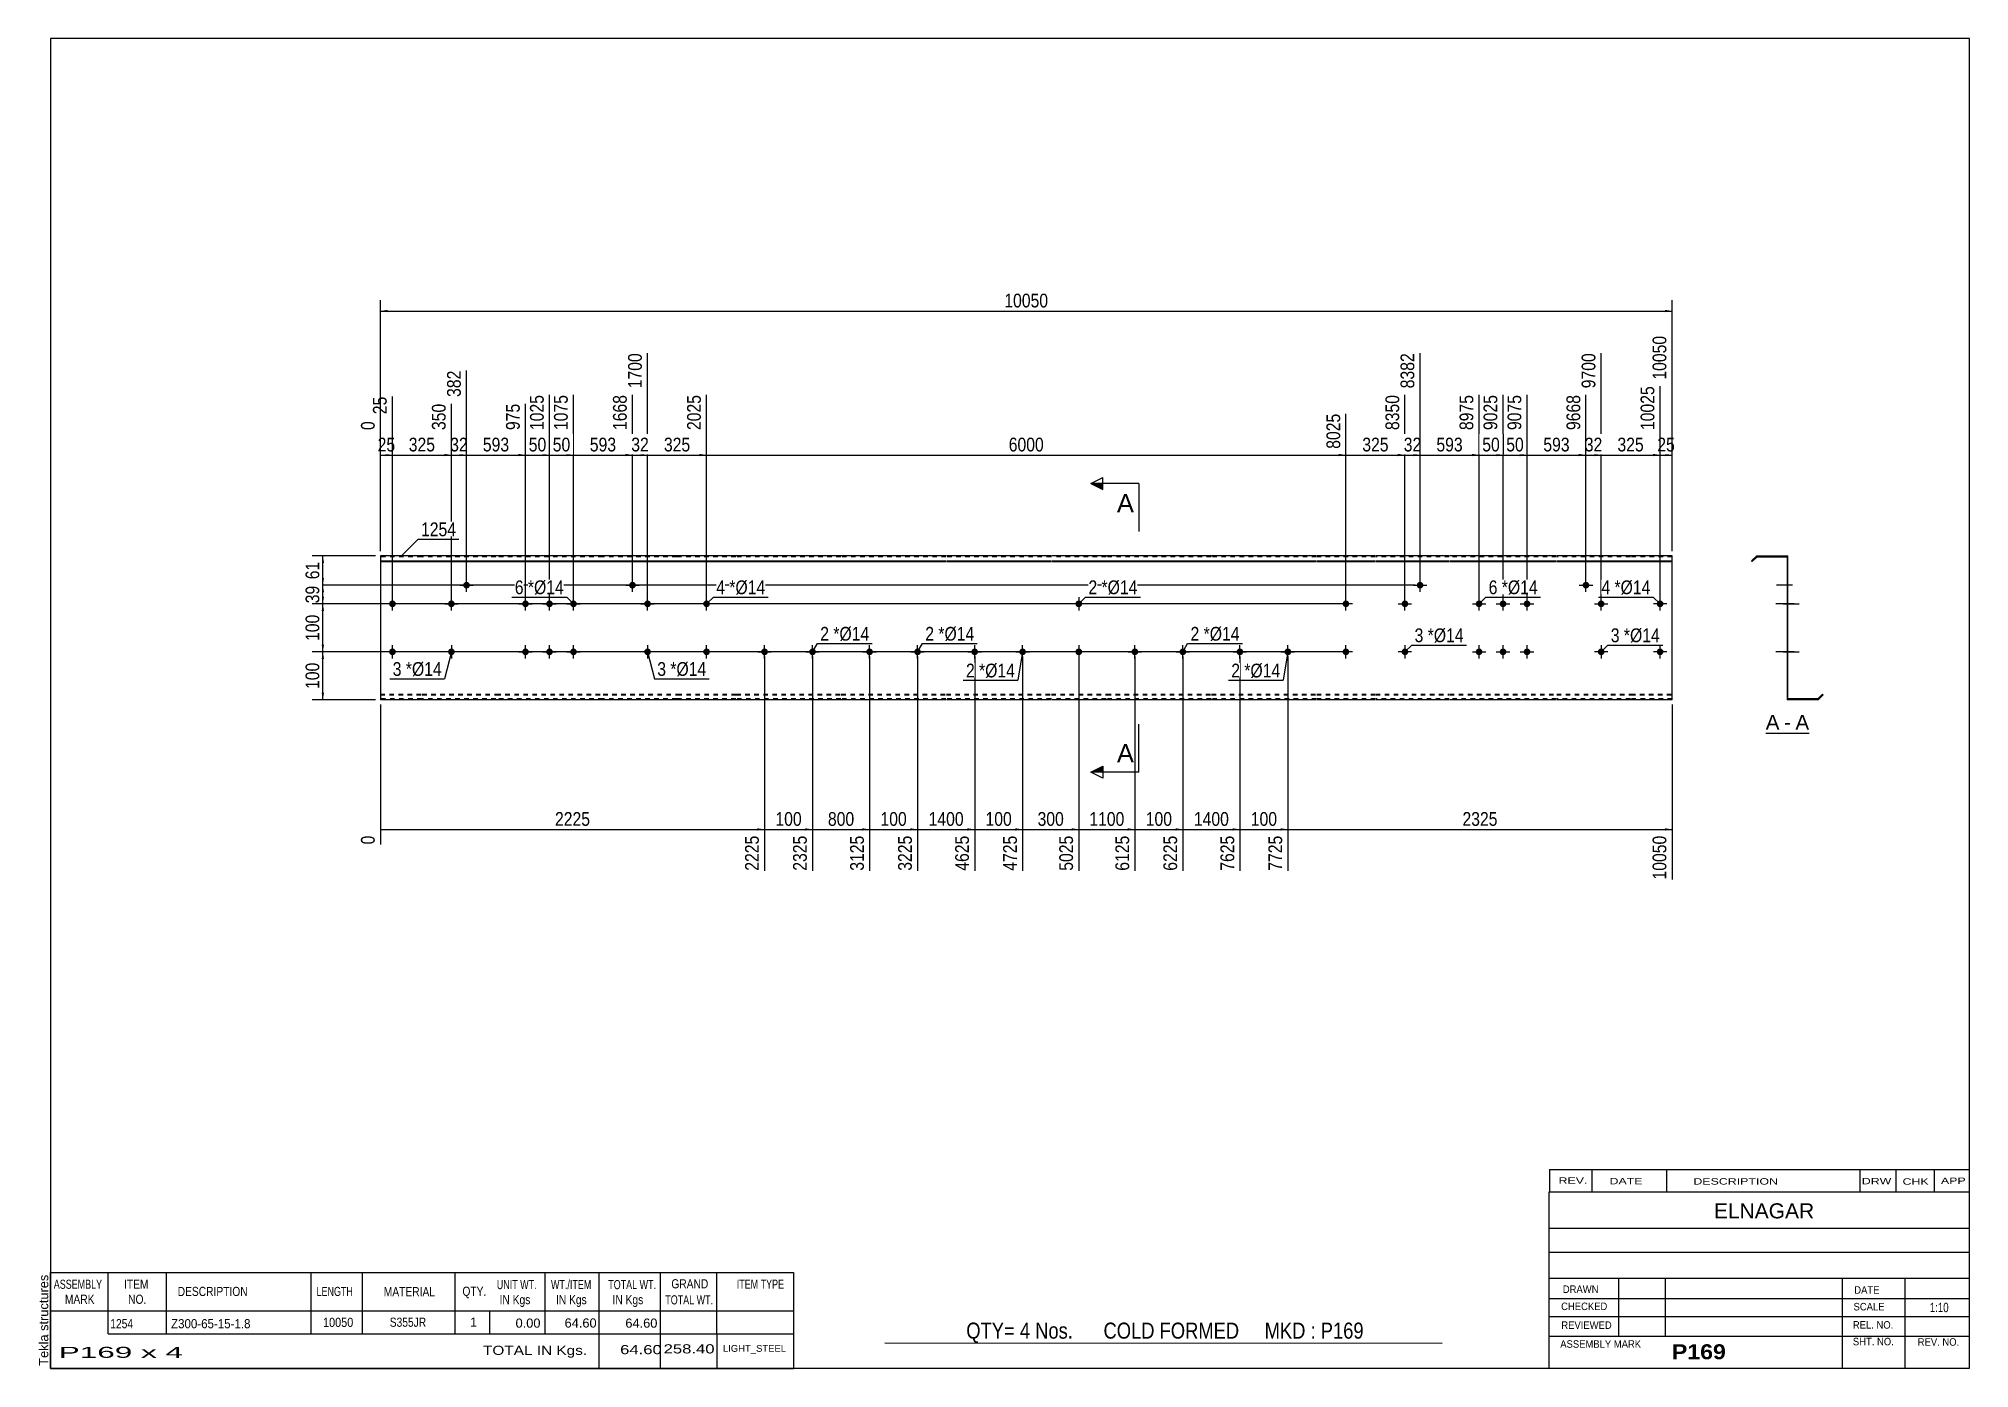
# Model space of a CAD drawing. Header units: millimetres. Extents: x -71 to 331, y -154 to 123.
import ezdxf

# ---------------------------------------------------------------- set-up
doc = ezdxf.new("R2010")
doc.units = ezdxf.units.MM
doc.linetypes.add('DXK_LINE_DOT1', pattern=[1.8814, 0.9407, -0.9407])
doc.styles.add('Arial', font='ARIAL.TTF', dxfattribs={"height": 0.2})
doc.styles.add('Arial Bold', font='ARIALBD.TTF', dxfattribs={"height": 0.2})
doc.styles.add('Arial Narrow', font='ARIALN.TTF', dxfattribs={"height": 0.2})

# ---------------------------------------------------------------- blocks, each defined once
blk = doc.blocks.new('Unknown-629086074-2209')
at = {"color": 5, "linetype": 'Continuous'}
for p, q in [((331.25, 122.75), (-68.75, 122.75)), ((-68.75, 122.75), (-68.75, -154.25)), ((331.25, -154.25), (331.25, 122.75)), ((-68.75, -154.25), (331.25, -154.25))]:
    blk.add_line(p, q, dxfattribs=at)
at = {"color": 174, "linetype": 'Continuous', "style": 'Arial'}
blk.add_text('Tekla structures', height=1.9102, rotation=90, dxfattribs=at).set_placement((-69.25, -153.75))
blk = doc.blocks.new('Unknown-629086074-12 - 1247')
at = {"color": 7, "linetype": 'Continuous'}
blk.add_line((288.8, -21.95), (297.83, -21.95), dxfattribs=at)
at = {"color": 0, "linetype": 'Continuous'}
blk.add_wipeout([(291.65, -21.2), (291.65, -18), (288.8, -18), (288.8, -21.2)], dxfattribs=at)
blk.add_wipeout([(294.03, -21.2), (294.03, -18), (292.61, -18), (292.61, -21.2)], dxfattribs=at)
at = {"color": 96, "linetype": 'Continuous', "style": 'Arial'}
blk.add_text('A', height=3.06, dxfattribs=at).set_placement((288.8, -21.2))
at = {"color": 0, "linetype": 'Continuous'}
blk.add_wipeout([(297.83, -21.2), (297.83, -18), (294.99, -18), (294.99, -21.2)], dxfattribs=at)
at = {"color": 96, "linetype": 'Continuous', "style": 'Arial'}
for s, p in [('-', (292.61, -21.2)), ('A', (294.99, -21.2))]:
    blk.add_text(s, height=3.06, dxfattribs=at).set_placement(p)
blk = doc.blocks.new('Bolt-629086074-1223 - 1203')
at = {"linetype": 'Continuous'}
blk.add_hatch(color=3, dxfattribs=at).paths.add_polyline_path([(14.09, 5, -1), (15.49, 5, -1)])
at = {"color": 3, "linetype": 'Continuous'}
for p, q in [((13.39, 5), (16.19, 5)), ((14.79, 3.6), (14.79, 6.4))]:
    blk.add_line(p, q, dxfattribs=at)
blk = doc.blocks.new('Part-629086074-1218 - 1203')
at = {"color": 2, "linetype": 'Continuous'}
for p, q in [((0, 15), (0, -15)), ((8.6, 15), (0, 15)), ((0, 13.94), (8.6, 13.94)), ((0, 13.81), (8.6, 13.81)), ((24.05, 15), (8.7, 15)), ((8.7, 13.94), (24.05, 13.94)), ((8.7, 13.81), (24.05, 13.81)), ((46.34, 15), (24.15, 15)), ((24.15, 13.94), (46.34, 13.94)), ((24.15, 13.81), (46.34, 13.81)), ((61.79, 15), (46.44, 15)), ((46.44, 13.94), (61.79, 13.94)), ((46.44, 13.81), (61.79, 13.81)), ((74.08, 15), (61.89, 15)), ((61.89, 13.94), (74.08, 13.94)), ((61.89, 13.81), (74.08, 13.81)), ((95.98, 15), (74.18, 15)), ((74.18, 13.94), (95.98, 13.94)), ((74.18, 13.81), (95.98, 13.81)), ((117.88, 15), (96.08, 15)), ((96.08, 13.94), (117.88, 13.94)), ((96.08, 13.81), (117.88, 13.81)), ((139.78, 15), (117.98, 15)), ((117.98, 13.94), (139.78, 13.94)), ((117.98, 13.81), (139.78, 13.81)), ((151.28, 15), (139.88, 15)), ((139.88, 13.94), (151.28, 13.94)), ((139.88, 13.81), (151.28, 13.81)), ((173.18, 15), (151.38, 15)), ((151.38, 13.94), (173.18, 13.94)), ((151.38, 13.81), (173.18, 13.81)), ((195.08, 15), (173.28, 15)), ((173.28, 13.94), (195.08, 13.94)), ((173.28, 13.81), (195.08, 13.81)), ((207.38, 15), (195.18, 15)), ((195.18, 13.94), (207.38, 13.94)), ((195.18, 13.81), (207.38, 13.81)), ((222.83, 15), (207.48, 15)), ((207.48, 13.94), (222.83, 13.94)), ((207.48, 13.81), (222.83, 13.81)), ((245.12, 15), (222.93, 15)), ((222.93, 13.94), (245.12, 13.94)), ((222.93, 13.81), (245.12, 13.81)), ((260.57, 15), (245.22, 15)), ((245.22, 13.94), (260.57, 13.94)), ((245.22, 13.81), (260.57, 13.81)), ((269.27, 15), (260.67, 15)), ((260.67, 13.94), (269.27, 13.94)), ((260.67, 13.81), (269.27, 13.81)), ((269.27, 13.94), (269.27, 15)), ((269.27, -15), (269.27, 13.94)), ((8.6, -15), (0, -15)), ((24.05, -15), (8.7, -15)), ((46.34, -15), (24.15, -15)), ((61.79, -15), (46.44, -15)), ((74.08, -15), (61.89, -15)), ((95.98, -15), (74.18, -15)), ((117.88, -15), (96.08, -15)), ((139.78, -15), (117.98, -15)), ((151.28, -15), (139.88, -15)), ((173.18, -15), (151.38, -15)), ((195.08, -15), (173.28, -15)), ((207.38, -15), (195.18, -15)), ((222.83, -15), (207.48, -15)), ((245.12, -15), (222.93, -15)), ((260.57, -15), (245.22, -15)), ((269.27, -15), (260.67, -15))]:
    blk.add_line(p, q, dxfattribs=at)
at = {"color": 7, "linetype": 'DXK_LINE_DOT1'}
for p, q in [((8.6, 14.82), (0, 14.82)), ((24.05, 14.82), (8.7, 14.82)), ((46.34, 14.82), (24.15, 14.82)), ((61.79, 14.82), (46.44, 14.82)), ((74.08, 14.82), (61.89, 14.82)), ((95.98, 14.82), (74.18, 14.82)), ((117.88, 14.82), (96.08, 14.82)), ((139.78, 14.82), (117.98, 14.82)), ((151.28, 14.82), (139.88, 14.82)), ((173.18, 14.82), (151.38, 14.82)), ((195.08, 14.82), (173.28, 14.82)), ((207.38, 14.82), (195.18, 14.82)), ((222.83, 14.82), (207.48, 14.82)), ((245.12, 14.82), (222.93, 14.82)), ((260.57, 14.82), (245.22, 14.82)), ((269.27, 14.82), (260.67, 14.82)), ((0, -13.81), (8.6, -13.81)), ((0, -13.94), (8.6, -13.94)), ((8.6, -14.82), (0, -14.82)), ((8.7, -13.81), (24.05, -13.81)), ((8.7, -13.94), (24.05, -13.94)), ((24.05, -14.82), (8.7, -14.82)), ((24.15, -13.81), (46.34, -13.81)), ((24.15, -13.94), (46.34, -13.94)), ((46.34, -14.82), (24.15, -14.82)), ((46.44, -13.81), (61.79, -13.81)), ((46.44, -13.94), (61.79, -13.94)), ((61.79, -14.82), (46.44, -14.82)), ((61.89, -13.81), (74.08, -13.81)), ((61.89, -13.94), (74.08, -13.94)), ((74.08, -14.82), (61.89, -14.82)), ((74.18, -13.81), (95.98, -13.81)), ((74.18, -13.94), (95.98, -13.94)), ((95.98, -14.82), (74.18, -14.82)), ((96.08, -13.81), (117.88, -13.81)), ((96.08, -13.94), (117.88, -13.94)), ((117.88, -14.82), (96.08, -14.82)), ((117.98, -13.81), (139.78, -13.81)), ((117.98, -13.94), (139.78, -13.94)), ((139.78, -14.82), (117.98, -14.82)), ((139.88, -13.81), (151.28, -13.81)), ((139.88, -13.94), (151.28, -13.94)), ((151.28, -14.82), (139.88, -14.82)), ((151.38, -13.81), (173.18, -13.81)), ((151.38, -13.94), (173.18, -13.94)), ((173.18, -14.82), (151.38, -14.82)), ((173.28, -13.81), (195.08, -13.81)), ((173.28, -13.94), (195.08, -13.94)), ((195.08, -14.82), (173.28, -14.82)), ((195.18, -13.81), (207.38, -13.81)), ((195.18, -13.94), (207.38, -13.94)), ((207.38, -14.82), (195.18, -14.82)), ((207.48, -13.81), (222.83, -13.81)), ((207.48, -13.94), (222.83, -13.94)), ((222.83, -14.82), (207.48, -14.82)), ((222.93, -13.81), (245.12, -13.81)), ((222.93, -13.94), (245.12, -13.94)), ((245.12, -14.82), (222.93, -14.82)), ((245.22, -13.81), (260.57, -13.81)), ((245.22, -13.94), (260.57, -13.94)), ((260.57, -14.82), (245.22, -14.82)), ((260.67, -13.81), (269.27, -13.81)), ((260.67, -13.94), (269.27, -13.94)), ((269.27, -14.82), (260.67, -14.82))]:
    blk.add_line(p, q, dxfattribs=at)
blk = doc.blocks.new('Bolt-629086074-1219 - 1203')
at = {"linetype": 'Continuous'}
for points in [[(29.54, 5, -1), (30.94, 5, -1)], [(34.54, 5, -1), (35.94, 5, -1)], [(39.54, 5, -1), (40.94, 5, -1)], [(29.54, -5, -1), (30.94, -5, -1)], [(34.54, -5, -1), (35.94, -5, -1)], [(39.54, -5, -1), (40.94, -5, -1)]]:
    blk.add_hatch(color=3, dxfattribs=at).paths.add_polyline_path(points)
at = {"color": 3, "linetype": 'Continuous'}
for p, q in [((28.84, 5), (31.64, 5)), ((30.24, 3.6), (30.24, 6.4)), ((33.84, 5), (36.64, 5)), ((35.24, 3.6), (35.24, 6.4)), ((38.84, 5), (41.64, 5)), ((40.24, 3.6), (40.24, 6.4)), ((30.24, -6.4), (30.24, -3.6)), ((35.24, -6.4), (35.24, -3.6)), ((40.24, -6.4), (40.24, -3.6)), ((28.84, -5), (31.64, -5)), ((33.84, -5), (36.64, -5)), ((38.84, -5), (41.64, -5))]:
    blk.add_line(p, q, dxfattribs=at)
blk = doc.blocks.new('Bolt-629086074-1220 - 1203')
at = {"linetype": 'Continuous'}
blk.add_hatch(color=3, dxfattribs=at).paths.add_polyline_path([(17.25, 8.88, -1), (18.65, 8.88, -1)])
at = {"color": 3, "linetype": 'Continuous'}
for p, q in [((16.55, 8.88), (19.35, 8.88)), ((17.95, 7.48), (17.95, 10.28))]:
    blk.add_line(p, q, dxfattribs=at)
blk = doc.blocks.new('Bolt-629086074-1221 - 1203')
at = {"linetype": 'Continuous'}
blk.add_hatch(color=3, dxfattribs=at).paths.add_polyline_path([(51.84, 8.88, -1), (53.24, 8.88, -1)])
at = {"color": 3, "linetype": 'Continuous'}
for p, q in [((51.14, 8.88), (53.94, 8.88)), ((52.54, 7.48), (52.54, 10.28))]:
    blk.add_line(p, q, dxfattribs=at)
blk = doc.blocks.new('Bolt-629086074-1222 - 1203')
at = {"linetype": 'Continuous'}
blk.add_hatch(color=3, dxfattribs=at).paths.add_polyline_path([(15.49, -5, -1), (14.09, -5, -1)])
at = {"color": 3, "linetype": 'Continuous'}
for p, q in [((14.79, -3.6), (14.79, -6.4)), ((16.19, -5), (13.39, -5))]:
    blk.add_line(p, q, dxfattribs=at)
blk = doc.blocks.new('Bolt-629086074-1224 - 1203')
at = {"linetype": 'Continuous'}
for points in [[(228.33, 5, -1), (229.73, 5, -1)], [(233.33, 5, -1), (234.73, 5, -1)], [(238.33, 5, -1), (239.73, 5, -1)], [(228.33, -5, -1), (229.73, -5, -1)], [(233.33, -5, -1), (234.73, -5, -1)], [(238.33, -5, -1), (239.73, -5, -1)]]:
    blk.add_hatch(color=3, dxfattribs=at).paths.add_polyline_path(points)
at = {"color": 3, "linetype": 'Continuous'}
for p, q in [((227.63, 5), (230.43, 5)), ((229.03, 3.6), (229.03, 6.4)), ((232.63, 5), (235.43, 5)), ((234.03, 3.6), (234.03, 6.4)), ((237.63, 5), (240.43, 5)), ((239.03, 3.6), (239.03, 6.4)), ((229.03, -6.4), (229.03, -3.6)), ((234.03, -6.4), (234.03, -3.6)), ((239.03, -6.4), (239.03, -3.6)), ((227.63, -5), (230.43, -5)), ((232.63, -5), (235.43, -5)), ((237.63, -5), (240.43, -5))]:
    blk.add_line(p, q, dxfattribs=at)
blk = doc.blocks.new('Bolt-629086074-1225 - 1203')
at = {"linetype": 'Continuous'}
blk.add_hatch(color=3, dxfattribs=at).paths.add_polyline_path([(216.03, 8.88, -1), (217.43, 8.88, -1)])
at = {"color": 3, "linetype": 'Continuous'}
for p, q in [((215.33, 8.88), (218.13, 8.88)), ((216.73, 7.48), (216.73, 10.28))]:
    blk.add_line(p, q, dxfattribs=at)
blk = doc.blocks.new('Bolt-629086074-1226 - 1203')
at = {"linetype": 'Continuous'}
blk.add_hatch(color=3, dxfattribs=at).paths.add_polyline_path([(250.62, 8.88, -1), (252.02, 8.88, -1)])
at = {"color": 3, "linetype": 'Continuous'}
for p, q in [((249.92, 8.88), (252.72, 8.88)), ((251.32, 7.48), (251.32, 10.28))]:
    blk.add_line(p, q, dxfattribs=at)
blk = doc.blocks.new('Bolt-629086074-1227 - 1203')
at = {"linetype": 'Continuous'}
blk.add_hatch(color=3, dxfattribs=at).paths.add_polyline_path([(214.28, -5, -1), (212.88, -5, -1)])
at = {"color": 3, "linetype": 'Continuous'}
for p, q in [((213.58, -3.6), (213.58, -6.4)), ((214.98, -5), (212.18, -5))]:
    blk.add_line(p, q, dxfattribs=at)
blk = doc.blocks.new('Bolt-629086074-1228 - 1203')
at = {"linetype": 'Continuous'}
blk.add_hatch(color=3, dxfattribs=at).paths.add_polyline_path([(212.88, 5, -1), (214.28, 5, -1)])
at = {"color": 3, "linetype": 'Continuous'}
for p, q in [((212.18, 5), (214.98, 5)), ((213.58, 3.6), (213.58, 6.4))]:
    blk.add_line(p, q, dxfattribs=at)
blk = doc.blocks.new('Bolt-629086074-1229 - 1203')
at = {"linetype": 'Continuous'}
for points in [[(146.28, 5, -1), (144.88, 5, -1)], [(146.28, -5, -1), (144.88, -5, -1)]]:
    blk.add_hatch(color=3, dxfattribs=at).paths.add_polyline_path(points)
at = {"color": 3, "linetype": 'Continuous'}
for p, q in [((146.98, 5), (144.18, 5)), ((145.58, 6.4), (145.58, 3.6)), ((145.58, -3.6), (145.58, -6.4)), ((146.98, -5), (144.18, -5))]:
    blk.add_line(p, q, dxfattribs=at)
blk = doc.blocks.new('Bolt-629086074-1230 - 1203')
at = {"linetype": 'Continuous'}
for points in [[(179.18, -4.3, -1), (179.18, -5.7, -1)], [(189.18, -4.3, -1), (189.18, -5.7, -1)]]:
    blk.add_hatch(color=3, dxfattribs=at).paths.add_polyline_path(points)
at = {"color": 3, "linetype": 'Continuous'}
for p, q in [((179.18, -6.4), (179.18, -3.6)), ((189.18, -6.4), (189.18, -3.6)), ((177.78, -5), (180.58, -5)), ((187.78, -5), (190.58, -5))]:
    blk.add_line(p, q, dxfattribs=at)
blk = doc.blocks.new('Bolt-629086074-1231 - 1203')
at = {"linetype": 'Continuous'}
for points in [[(157.28, -4.3, -1), (157.28, -5.7, -1)], [(167.28, -4.3, -1), (167.28, -5.7, -1)]]:
    blk.add_hatch(color=3, dxfattribs=at).paths.add_polyline_path(points)
at = {"color": 3, "linetype": 'Continuous'}
for p, q in [((157.28, -6.4), (157.28, -3.6)), ((167.28, -6.4), (167.28, -3.6)), ((155.88, -5), (158.68, -5)), ((165.88, -5), (168.68, -5))]:
    blk.add_line(p, q, dxfattribs=at)
blk = doc.blocks.new('Bolt-629086074-1232 - 1203')
at = {"linetype": 'Continuous'}
for points in [[(101.98, -4.3, -1), (101.98, -5.7, -1)], [(111.98, -4.3, -1), (111.98, -5.7, -1)]]:
    blk.add_hatch(color=3, dxfattribs=at).paths.add_polyline_path(points)
at = {"color": 3, "linetype": 'Continuous'}
for p, q in [((101.98, -6.4), (101.98, -3.6)), ((111.98, -6.4), (111.98, -3.6)), ((100.58, -5), (103.38, -5)), ((110.58, -5), (113.38, -5))]:
    blk.add_line(p, q, dxfattribs=at)
blk = doc.blocks.new('Bolt-629086074-1233 - 1203')
at = {"linetype": 'Continuous'}
for points in [[(123.88, -4.3, -1), (123.88, -5.7, -1)], [(133.88, -4.3, -1), (133.88, -5.7, -1)]]:
    blk.add_hatch(color=3, dxfattribs=at).paths.add_polyline_path(points)
at = {"color": 3, "linetype": 'Continuous'}
for p, q in [((123.88, -6.4), (123.88, -3.6)), ((133.88, -6.4), (133.88, -3.6)), ((122.48, -5), (125.28, -5)), ((132.48, -5), (135.28, -5))]:
    blk.add_line(p, q, dxfattribs=at)
blk = doc.blocks.new('Bolt-629086074-1234 - 1203')
at = {"linetype": 'Continuous'}
blk.add_hatch(color=3, dxfattribs=at).paths.add_polyline_path([(253.78, 5, -1), (255.18, 5, -1)])
at = {"color": 3, "linetype": 'Continuous'}
for p, q in [((253.08, 5), (255.88, 5)), ((254.48, 3.6), (254.48, 6.4))]:
    blk.add_line(p, q, dxfattribs=at)
blk = doc.blocks.new('Bolt-629086074-1235 - 1203')
at = {"linetype": 'Continuous'}
blk.add_hatch(color=3, dxfattribs=at).paths.add_polyline_path([(255.18, -5, -1), (253.78, -5, -1)])
at = {"color": 3, "linetype": 'Continuous'}
for p, q in [((254.48, -3.6), (254.48, -6.4)), ((255.88, -5), (253.08, -5))]:
    blk.add_line(p, q, dxfattribs=at)
blk = doc.blocks.new('Bolt-629086074-1236 - 1203')
at = {"linetype": 'Continuous'}
for points in [[(200.58, 5, -1), (201.98, 5, -1)], [(266.07, 5, -1), (267.47, 5, -1)]]:
    blk.add_hatch(color=3, dxfattribs=at).paths.add_polyline_path(points)
at = {"color": 3, "linetype": 'Continuous'}
for p, q in [((202.68, 5), (199.88, 5)), ((201.28, 3.6), (201.28, 6.4)), ((268.17, 5), (265.37, 5)), ((266.77, 3.6), (266.77, 6.4))]:
    blk.add_line(p, q, dxfattribs=at)
blk = doc.blocks.new('Bolt-629086074-1237 - 1203')
at = {"linetype": 'Continuous'}
for points in [[(200.58, -5, -1), (201.98, -5, -1)], [(266.07, -5, -1), (267.47, -5, -1)]]:
    blk.add_hatch(color=3, dxfattribs=at).paths.add_polyline_path(points)
at = {"color": 3, "linetype": 'Continuous'}
for p, q in [((201.28, -6.4), (201.28, -3.6)), ((266.77, -6.4), (266.77, -3.6)), ((202.68, -5), (199.88, -5)), ((268.17, -5), (265.37, -5))]:
    blk.add_line(p, q, dxfattribs=at)
blk = doc.blocks.new('Bolt-629086074-1238 - 1203')
at = {"linetype": 'Continuous'}
blk.add_hatch(color=3, dxfattribs=at).paths.add_polyline_path([(54.99, 5, -1), (56.39, 5, -1)])
at = {"color": 3, "linetype": 'Continuous'}
for p, q in [((54.29, 5), (57.09, 5)), ((55.69, 3.6), (55.69, 6.4))]:
    blk.add_line(p, q, dxfattribs=at)
blk = doc.blocks.new('Bolt-629086074-1239 - 1203')
at = {"linetype": 'Continuous'}
blk.add_hatch(color=3, dxfattribs=at).paths.add_polyline_path([(56.39, -5, -1), (54.99, -5, -1)])
at = {"color": 3, "linetype": 'Continuous'}
for p, q in [((55.69, -3.6), (55.69, -6.4)), ((57.09, -5), (54.29, -5))]:
    blk.add_line(p, q, dxfattribs=at)
blk = doc.blocks.new('Bolt-629086074-1240 - 1203')
at = {"linetype": 'Continuous'}
for points in [[(1.8, 5, -1), (3.2, 5, -1)], [(67.29, 5, -1), (68.69, 5, -1)]]:
    blk.add_hatch(color=3, dxfattribs=at).paths.add_polyline_path(points)
at = {"color": 3, "linetype": 'Continuous'}
for p, q in [((3.9, 5), (1.1, 5)), ((2.5, 3.6), (2.5, 6.4)), ((69.39, 5), (66.59, 5)), ((67.99, 3.6), (67.99, 6.4))]:
    blk.add_line(p, q, dxfattribs=at)
blk = doc.blocks.new('Bolt-629086074-1241 - 1203')
at = {"linetype": 'Continuous'}
for points in [[(1.8, -5, -1), (3.2, -5, -1)], [(67.29, -5, -1), (68.69, -5, -1)]]:
    blk.add_hatch(color=3, dxfattribs=at).paths.add_polyline_path(points)
at = {"color": 3, "linetype": 'Continuous'}
for p, q in [((2.5, -6.4), (2.5, -3.6)), ((67.99, -6.4), (67.99, -3.6)), ((3.9, -5), (1.1, -5)), ((69.39, -5), (66.59, -5))]:
    blk.add_line(p, q, dxfattribs=at)
blk = doc.blocks.new('Bolt-629086074-1242 - 1203')
at = {"linetype": 'Continuous'}
for points in [[(80.08, -4.3, -1), (80.08, -5.7, -1)], [(90.08, -4.3, -1), (90.08, -5.7, -1)]]:
    blk.add_hatch(color=3, dxfattribs=at).paths.add_polyline_path(points)
at = {"color": 3, "linetype": 'Continuous'}
for p, q in [((80.08, -6.4), (80.08, -3.6)), ((90.08, -6.4), (90.08, -3.6)), ((78.68, -5), (81.48, -5)), ((88.68, -5), (91.48, -5))]:
    blk.add_line(p, q, dxfattribs=at)
blk = doc.blocks.new('Bolt-629086074-1264 - 1247')
at = {"linetype": 'Continuous'}
blk.add_hatch(color=3, dxfattribs=at).paths.add_polyline_path([(293.41, -5.7), (293.41, -4.3), (293.23, -4.3), (293.23, -5.7)])
blk.add_hatch(color=3, dxfattribs=at).paths.add_polyline_path([(293.41, -5.7), (293.41, -4.3), (293.23, -4.3), (293.23, -5.7)])
at = {"color": 3, "linetype": 'Continuous'}
for p, q in [((292.48, -5), (295.23, -5)), ((292.48, -5), (295.23, -5)), ((293.23, -4.3), (293.41, -4.3)), ((293.23, -4.3), (293.41, -4.3)), ((293.23, -5.7), (293.41, -5.7)), ((293.23, -5.7), (293.41, -5.7))]:
    blk.add_line(p, q, dxfattribs=at)
blk = doc.blocks.new('Part-629086074-1249 - 1247')
at = {"color": 2, "linetype": 'Continuous'}
for p, q in [((286.91, 15), (285.85, 13.94)), ((285.85, 13.94), (285.97, 13.81)), ((286.98, 14.82), (285.97, 13.81)), ((286.91, 15), (293.41, 15)), ((286.98, 14.82), (293.23, 14.82)), ((293.23, 14.82), (293.23, -15)), ((293.41, -14.82), (293.41, 15)), ((299.73, -15), (293.23, -15)), ((299.65, -14.82), (293.41, -14.82)), ((299.65, -14.82), (300.66, -13.81)), ((299.73, -15), (300.79, -13.94)), ((300.79, -13.94), (300.66, -13.81))]:
    blk.add_line(p, q, dxfattribs=at)
blk = doc.blocks.new('Bolt-629086074-1250 - 1247')
at = {"linetype": 'Continuous'}
for points in [[(293.23, 5.7), (293.23, 4.3), (293.41, 4.3), (293.41, 5.7)], [(293.23, 5.7), (293.23, 4.3), (293.41, 4.3), (293.41, 5.7)], [(293.23, 5.7), (293.23, 4.3), (293.41, 4.3), (293.41, 5.7)], [(293.23, -4.3), (293.23, -5.7), (293.41, -5.7), (293.41, -4.3)], [(293.23, -4.3), (293.23, -5.7), (293.41, -5.7), (293.41, -4.3)], [(293.23, -4.3), (293.23, -5.7), (293.41, -5.7), (293.41, -4.3)]]:
    blk.add_hatch(color=3, dxfattribs=at).paths.add_polyline_path(points)
at = {"color": 3, "linetype": 'Continuous'}
for p, q in [((294.71, 5), (290.91, 5)), ((294.71, 5), (290.91, 5)), ((294.71, 5), (290.91, 5)), ((293.41, 5.7), (293.23, 5.7)), ((293.41, 5.7), (293.23, 5.7)), ((293.41, 5.7), (293.23, 5.7)), ((293.41, 4.3), (293.23, 4.3)), ((293.41, 4.3), (293.23, 4.3)), ((293.41, 4.3), (293.23, 4.3)), ((294.71, -5), (290.91, -5)), ((294.71, -5), (290.91, -5)), ((294.71, -5), (290.91, -5)), ((293.41, -4.3), (293.23, -4.3)), ((293.41, -4.3), (293.23, -4.3)), ((293.41, -4.3), (293.23, -4.3)), ((293.41, -5.7), (293.23, -5.7)), ((293.41, -5.7), (293.23, -5.7)), ((293.41, -5.7), (293.23, -5.7))]:
    blk.add_line(p, q, dxfattribs=at)
blk = doc.blocks.new('Bolt-629086074-1251 - 1247')
at = {"linetype": 'Continuous'}
blk.add_hatch(color=3, dxfattribs=at).paths.add_polyline_path([(293.23, 9.58), (293.23, 8.18), (293.41, 8.18), (293.41, 9.58)])
at = {"color": 3, "linetype": 'Continuous'}
for p, q in [((294.36, 8.88), (291.06, 8.88)), ((293.41, 9.58), (293.23, 9.58)), ((293.41, 8.18), (293.23, 8.18))]:
    blk.add_line(p, q, dxfattribs=at)
blk = doc.blocks.new('Bolt-629086074-1252 - 1247')
at = {"linetype": 'Continuous'}
blk.add_hatch(color=3, dxfattribs=at).paths.add_polyline_path([(293.23, 9.58), (293.23, 8.18), (293.41, 8.18), (293.41, 9.58)])
at = {"color": 3, "linetype": 'Continuous'}
for p, q in [((294.36, 8.88), (291.06, 8.88)), ((293.41, 9.58), (293.23, 9.58)), ((293.41, 8.18), (293.23, 8.18))]:
    blk.add_line(p, q, dxfattribs=at)
blk = doc.blocks.new('Bolt-629086074-1253 - 1247')
at = {"linetype": 'Continuous'}
blk.add_hatch(color=3, dxfattribs=at).paths.add_polyline_path([(293.41, -5.7), (293.41, -4.3), (293.23, -4.3), (293.23, -5.7)])
at = {"color": 3, "linetype": 'Continuous'}
for p, q in [((293.41, -4.3), (293.23, -4.3)), ((294.21, -5), (293.23, -5)), ((293.41, -5.7), (293.23, -5.7))]:
    blk.add_line(p, q, dxfattribs=at)
blk = doc.blocks.new('Bolt-629086074-1254 - 1247')
at = {"linetype": 'Continuous'}
blk.add_hatch(color=3, dxfattribs=at).paths.add_polyline_path([(293.23, 5.7), (293.23, 4.3), (293.41, 4.3), (293.41, 5.7)])
at = {"color": 3, "linetype": 'Continuous'}
for p, q in [((294.36, 5), (291.06, 5)), ((293.41, 5.7), (293.23, 5.7)), ((293.41, 4.3), (293.23, 4.3))]:
    blk.add_line(p, q, dxfattribs=at)
blk = doc.blocks.new('Bolt-629086074-1255 - 1247')
at = {"linetype": 'Continuous'}
for points in [[(293.23, 5.7), (293.23, 4.3), (293.41, 4.3), (293.41, 5.7)], [(293.23, 5.7), (293.23, 4.3), (293.41, 4.3), (293.41, 5.7)], [(293.23, 5.7), (293.23, 4.3), (293.41, 4.3), (293.41, 5.7)], [(293.23, -4.3), (293.23, -5.7), (293.41, -5.7), (293.41, -4.3)], [(293.23, -4.3), (293.23, -5.7), (293.41, -5.7), (293.41, -4.3)], [(293.23, -4.3), (293.23, -5.7), (293.41, -5.7), (293.41, -4.3)]]:
    blk.add_hatch(color=3, dxfattribs=at).paths.add_polyline_path(points)
at = {"color": 3, "linetype": 'Continuous'}
for p, q in [((294.71, 5), (290.91, 5)), ((294.71, 5), (290.91, 5)), ((294.71, 5), (290.91, 5)), ((293.41, 5.7), (293.23, 5.7)), ((293.41, 5.7), (293.23, 5.7)), ((293.41, 5.7), (293.23, 5.7)), ((293.41, 4.3), (293.23, 4.3)), ((293.41, 4.3), (293.23, 4.3)), ((293.41, 4.3), (293.23, 4.3)), ((294.71, -5), (290.91, -5)), ((294.71, -5), (290.91, -5)), ((294.71, -5), (290.91, -5)), ((293.41, -4.3), (293.23, -4.3)), ((293.41, -4.3), (293.23, -4.3)), ((293.41, -4.3), (293.23, -4.3)), ((293.41, -5.7), (293.23, -5.7)), ((293.41, -5.7), (293.23, -5.7)), ((293.41, -5.7), (293.23, -5.7))]:
    blk.add_line(p, q, dxfattribs=at)
blk = doc.blocks.new('Bolt-629086074-1256 - 1247')
at = {"linetype": 'Continuous'}
blk.add_hatch(color=3, dxfattribs=at).paths.add_polyline_path([(293.23, 9.58), (293.23, 8.18), (293.41, 8.18), (293.41, 9.58)])
at = {"color": 3, "linetype": 'Continuous'}
for p, q in [((294.36, 8.88), (291.06, 8.88)), ((293.41, 9.58), (293.23, 9.58)), ((293.41, 8.18), (293.23, 8.18))]:
    blk.add_line(p, q, dxfattribs=at)
blk = doc.blocks.new('Bolt-629086074-1257 - 1247')
at = {"linetype": 'Continuous'}
blk.add_hatch(color=3, dxfattribs=at).paths.add_polyline_path([(293.23, 9.58), (293.23, 8.18), (293.41, 8.18), (293.41, 9.58)])
at = {"color": 3, "linetype": 'Continuous'}
for p, q in [((294.36, 8.88), (291.06, 8.88)), ((293.41, 9.58), (293.23, 9.58)), ((293.41, 8.18), (293.23, 8.18))]:
    blk.add_line(p, q, dxfattribs=at)
blk = doc.blocks.new('Bolt-629086074-1258 - 1247')
at = {"linetype": 'Continuous'}
blk.add_hatch(color=3, dxfattribs=at).paths.add_polyline_path([(293.41, -5.7), (293.41, -4.3), (293.23, -4.3), (293.23, -5.7)])
at = {"color": 3, "linetype": 'Continuous'}
for p, q in [((293.41, -4.3), (293.23, -4.3)), ((294.21, -5), (293.23, -5)), ((293.41, -5.7), (293.23, -5.7))]:
    blk.add_line(p, q, dxfattribs=at)
blk = doc.blocks.new('Bolt-629086074-1259 - 1247')
at = {"linetype": 'Continuous'}
blk.add_hatch(color=3, dxfattribs=at).paths.add_polyline_path([(293.23, 5.7), (293.23, 4.3), (293.41, 4.3), (293.41, 5.7)])
at = {"color": 3, "linetype": 'Continuous'}
for p, q in [((294.36, 5), (291.06, 5)), ((293.41, 5.7), (293.23, 5.7)), ((293.41, 4.3), (293.23, 4.3))]:
    blk.add_line(p, q, dxfattribs=at)
blk = doc.blocks.new('Bolt-629086074-1260 - 1247')
at = {"linetype": 'Continuous'}
for points in [[(293.41, 4.3), (293.41, 5.7), (293.23, 5.7), (293.23, 4.3)], [(293.41, -5.7), (293.41, -4.3), (293.23, -4.3), (293.23, -5.7)]]:
    blk.add_hatch(color=3, dxfattribs=at).paths.add_polyline_path(points)
at = {"color": 3, "linetype": 'Continuous'}
for p, q in [((293.41, 5), (291.23, 5)), ((293.41, 5.7), (293.23, 5.7)), ((293.41, 4.3), (293.23, 4.3)), ((293.41, -5), (291.23, -5)), ((293.41, -4.3), (293.23, -4.3)), ((293.41, -5.7), (293.23, -5.7))]:
    blk.add_line(p, q, dxfattribs=at)
blk = doc.blocks.new('Bolt-629086074-1261 - 1247')
at = {"linetype": 'Continuous'}
blk.add_hatch(color=3, dxfattribs=at).paths.add_polyline_path([(293.41, -5.7), (293.41, -4.3), (293.23, -4.3), (293.23, -5.7)])
blk.add_hatch(color=3, dxfattribs=at).paths.add_polyline_path([(293.41, -5.7), (293.41, -4.3), (293.23, -4.3), (293.23, -5.7)])
at = {"color": 3, "linetype": 'Continuous'}
for p, q in [((292.48, -5), (295.23, -5)), ((292.48, -5), (295.23, -5)), ((293.23, -4.3), (293.41, -4.3)), ((293.23, -4.3), (293.41, -4.3)), ((293.23, -5.7), (293.41, -5.7)), ((293.23, -5.7), (293.41, -5.7))]:
    blk.add_line(p, q, dxfattribs=at)
blk = doc.blocks.new('Bolt-629086074-1262 - 1247')
at = {"linetype": 'Continuous'}
blk.add_hatch(color=3, dxfattribs=at).paths.add_polyline_path([(293.41, -5.7), (293.41, -4.3), (293.23, -4.3), (293.23, -5.7)])
blk.add_hatch(color=3, dxfattribs=at).paths.add_polyline_path([(293.41, -5.7), (293.41, -4.3), (293.23, -4.3), (293.23, -5.7)])
at = {"color": 3, "linetype": 'Continuous'}
for p, q in [((292.48, -5), (295.23, -5)), ((292.48, -5), (295.23, -5)), ((293.23, -4.3), (293.41, -4.3)), ((293.23, -4.3), (293.41, -4.3)), ((293.23, -5.7), (293.41, -5.7)), ((293.23, -5.7), (293.41, -5.7))]:
    blk.add_line(p, q, dxfattribs=at)
blk = doc.blocks.new('Bolt-629086074-1263 - 1247')
at = {"linetype": 'Continuous'}
blk.add_hatch(color=3, dxfattribs=at).paths.add_polyline_path([(293.41, -5.7), (293.41, -4.3), (293.23, -4.3), (293.23, -5.7)])
blk.add_hatch(color=3, dxfattribs=at).paths.add_polyline_path([(293.41, -5.7), (293.41, -4.3), (293.23, -4.3), (293.23, -5.7)])
at = {"color": 3, "linetype": 'Continuous'}
for p, q in [((292.48, -5), (295.23, -5)), ((292.48, -5), (295.23, -5)), ((293.23, -4.3), (293.41, -4.3)), ((293.23, -4.3), (293.41, -4.3)), ((293.23, -5.7), (293.41, -5.7)), ((293.23, -5.7), (293.41, -5.7))]:
    blk.add_line(p, q, dxfattribs=at)
blk = doc.blocks.new('Bolt-629086074-1265 - 1247')
at = {"linetype": 'Continuous'}
blk.add_hatch(color=3, dxfattribs=at).paths.add_polyline_path([(293.23, 5.7), (293.23, 4.3), (293.41, 4.3), (293.41, 5.7)])
at = {"color": 3, "linetype": 'Continuous'}
for p, q in [((294.36, 5), (291.06, 5)), ((293.41, 5.7), (293.23, 5.7)), ((293.41, 4.3), (293.23, 4.3))]:
    blk.add_line(p, q, dxfattribs=at)
blk = doc.blocks.new('Bolt-629086074-1266 - 1247')
at = {"linetype": 'Continuous'}
blk.add_hatch(color=3, dxfattribs=at).paths.add_polyline_path([(293.41, -5.7), (293.41, -4.3), (293.23, -4.3), (293.23, -5.7)])
at = {"color": 3, "linetype": 'Continuous'}
for p, q in [((293.41, -4.3), (293.23, -4.3)), ((294.21, -5), (293.23, -5)), ((293.41, -5.7), (293.23, -5.7))]:
    blk.add_line(p, q, dxfattribs=at)
blk = doc.blocks.new('Bolt-629086074-1267 - 1247')
at = {"linetype": 'Continuous'}
blk.add_hatch(color=3, dxfattribs=at).paths.add_polyline_path([(293.23, 5.7), (293.23, 4.3), (293.41, 4.3), (293.41, 5.7)])
blk.add_hatch(color=3, dxfattribs=at).paths.add_polyline_path([(293.23, 5.7), (293.23, 4.3), (293.41, 4.3), (293.41, 5.7)])
at = {"color": 3, "linetype": 'Continuous'}
for p, q in [((292.43, 5), (295.73, 5)), ((292.43, 5), (295.73, 5)), ((293.23, 5.7), (293.41, 5.7)), ((293.23, 5.7), (293.41, 5.7)), ((293.23, 4.3), (293.41, 4.3)), ((293.23, 4.3), (293.41, 4.3))]:
    blk.add_line(p, q, dxfattribs=at)
blk = doc.blocks.new('Bolt-629086074-1268 - 1247')
at = {"linetype": 'Continuous'}
blk.add_hatch(color=3, dxfattribs=at).paths.add_polyline_path([(293.23, -4.3), (293.23, -5.7), (293.41, -5.7), (293.41, -4.3)])
blk.add_hatch(color=3, dxfattribs=at).paths.add_polyline_path([(293.23, -4.3), (293.23, -5.7), (293.41, -5.7), (293.41, -4.3)])
at = {"color": 3, "linetype": 'Continuous'}
for p, q in [((292.43, -5), (295.73, -5)), ((292.43, -5), (295.73, -5)), ((293.23, -4.3), (293.41, -4.3)), ((293.23, -4.3), (293.41, -4.3)), ((293.23, -5.7), (293.41, -5.7)), ((293.23, -5.7), (293.41, -5.7))]:
    blk.add_line(p, q, dxfattribs=at)
blk = doc.blocks.new('Bolt-629086074-1269 - 1247')
at = {"linetype": 'Continuous'}
blk.add_hatch(color=3, dxfattribs=at).paths.add_polyline_path([(293.23, 5.7), (293.23, 4.3), (293.41, 4.3), (293.41, 5.7)])
at = {"color": 3, "linetype": 'Continuous'}
for p, q in [((294.36, 5), (291.06, 5)), ((293.41, 5.7), (293.23, 5.7)), ((293.41, 4.3), (293.23, 4.3))]:
    blk.add_line(p, q, dxfattribs=at)
blk = doc.blocks.new('Bolt-629086074-1270 - 1247')
at = {"linetype": 'Continuous'}
blk.add_hatch(color=3, dxfattribs=at).paths.add_polyline_path([(293.41, -5.7), (293.41, -4.3), (293.23, -4.3), (293.23, -5.7)])
at = {"color": 3, "linetype": 'Continuous'}
for p, q in [((293.41, -4.3), (293.23, -4.3)), ((294.21, -5), (293.23, -5)), ((293.41, -5.7), (293.23, -5.7))]:
    blk.add_line(p, q, dxfattribs=at)
blk = doc.blocks.new('Bolt-629086074-1271 - 1247')
at = {"linetype": 'Continuous'}
blk.add_hatch(color=3, dxfattribs=at).paths.add_polyline_path([(293.23, 5.7), (293.23, 4.3), (293.41, 4.3), (293.41, 5.7)])
blk.add_hatch(color=3, dxfattribs=at).paths.add_polyline_path([(293.23, 5.7), (293.23, 4.3), (293.41, 4.3), (293.41, 5.7)])
at = {"color": 3, "linetype": 'Continuous'}
for p, q in [((292.43, 5), (295.73, 5)), ((292.43, 5), (295.73, 5)), ((293.23, 5.7), (293.41, 5.7)), ((293.23, 5.7), (293.41, 5.7)), ((293.23, 4.3), (293.41, 4.3)), ((293.23, 4.3), (293.41, 4.3))]:
    blk.add_line(p, q, dxfattribs=at)
blk = doc.blocks.new('Bolt-629086074-1272 - 1247')
at = {"linetype": 'Continuous'}
blk.add_hatch(color=3, dxfattribs=at).paths.add_polyline_path([(293.23, -4.3), (293.23, -5.7), (293.41, -5.7), (293.41, -4.3)])
blk.add_hatch(color=3, dxfattribs=at).paths.add_polyline_path([(293.23, -4.3), (293.23, -5.7), (293.41, -5.7), (293.41, -4.3)])
at = {"color": 3, "linetype": 'Continuous'}
for p, q in [((292.43, -5), (295.73, -5)), ((292.43, -5), (295.73, -5)), ((293.23, -4.3), (293.41, -4.3)), ((293.23, -4.3), (293.41, -4.3)), ((293.23, -5.7), (293.41, -5.7)), ((293.23, -5.7), (293.41, -5.7))]:
    blk.add_line(p, q, dxfattribs=at)
blk = doc.blocks.new('Bolt-629086074-1273 - 1247')
at = {"linetype": 'Continuous'}
blk.add_hatch(color=3, dxfattribs=at).paths.add_polyline_path([(293.41, -5.7), (293.41, -4.3), (293.23, -4.3), (293.23, -5.7)])
blk.add_hatch(color=3, dxfattribs=at).paths.add_polyline_path([(293.41, -5.7), (293.41, -4.3), (293.23, -4.3), (293.23, -5.7)])
at = {"color": 3, "linetype": 'Continuous'}
for p, q in [((292.48, -5), (295.23, -5)), ((292.48, -5), (295.23, -5)), ((293.23, -4.3), (293.41, -4.3)), ((293.23, -4.3), (293.41, -4.3)), ((293.23, -5.7), (293.41, -5.7)), ((293.23, -5.7), (293.41, -5.7))]:
    blk.add_line(p, q, dxfattribs=at)
blk = doc.blocks.new('StraightDimension-629086074-1293 - 1203')
at = {"linetype": 'Continuous'}
blk.add_hatch(color=7, dxfattribs=at).paths.add_polyline_path([(267.77, 36.25), (269.27, 36), (267.77, 35.75)])
at = {"color": 7, "linetype": 'Continuous'}
for p, q in [((269.27, 16), (269.27, 60.84)), ((266.77, 6), (266.77, 50.34)), ((266.77, 36), (269.27, 36))]:
    blk.add_line(p, q, dxfattribs=at)
at = {"color": 0, "linetype": 'Continuous'}
blk.add_wipeout([(268.67, 61.44), (264.47, 61.44), (264.47, 51.1), (268.67, 51.1)], dxfattribs=at)
at = {"color": 0}
blk.add_wipeout([(270.45, 36.15), (270.45, 40.35), (265.59, 40.35), (265.59, 36.15)], dxfattribs=at)
at = {"color": 3, "linetype": 'Continuous', "style": 'Arial Narrow'}
blk.add_text('10050', height=2.863, rotation=90.0002, dxfattribs=at).set_placement((268.07, 51.7))
at = {"color": 3, "style": 'Arial Narrow'}
blk.add_text('25', height=2.863, dxfattribs=at).set_placement((266.19, 36.75))
blk = doc.blocks.new('StraightDimension-629086074-1303 - 1203')
at = {"linetype": 'Continuous'}
blk.add_hatch(color=7, dxfattribs=at).paths.add_polyline_path([(66.49, 36.25), (67.99, 36), (66.49, 35.75)])
at = {"color": 7, "linetype": 'Continuous'}
for p, q in [((55.69, 6), (55.69, 57.21)), ((67.99, 6), (67.99, 48.51)), ((55.69, 36), (67.99, 36))]:
    blk.add_line(p, q, dxfattribs=at)
at = {"color": 0}
blk.add_wipeout([(65.18, 36.15), (65.18, 40.35), (58.5, 40.35), (58.5, 36.15)], dxfattribs=at)
at = {"color": 0, "linetype": 'Continuous'}
blk.add_wipeout([(67.39, 49.11), (63.19, 49.11), (63.19, 40.6), (67.39, 40.6)], dxfattribs=at)
at = {"color": 3, "linetype": 'Continuous', "style": 'Arial Narrow'}
blk.add_text('2025', height=2.863, rotation=90.0002, dxfattribs=at).set_placement((66.79, 41.2))
at = {"color": 3, "style": 'Arial Narrow'}
blk.add_text('325', height=2.863, dxfattribs=at).set_placement((59.1, 36.75))
blk = doc.blocks.new('StraightDimension-629086074-1297 - 1203')
at = {"linetype": 'Continuous'}
blk.add_hatch(color=7, dxfattribs=at).paths.add_polyline_path([(237.53, 36.25), (239.03, 36), (237.53, 35.75)])
at = {"color": 7, "linetype": 'Continuous'}
for p, q in [((234.03, 6), (234.03, 48.51)), ((239.03, 6), (239.03, 48.51)), ((234.03, 36), (239.03, 36))]:
    blk.add_line(p, q, dxfattribs=at)
at = {"color": 0}
blk.add_wipeout([(238.95, 36.15), (238.95, 40.35), (234.1, 40.35), (234.1, 36.15)], dxfattribs=at)
at = {"color": 0, "linetype": 'Continuous'}
blk.add_wipeout([(238.43, 49.11), (234.23, 49.11), (234.23, 40.6), (238.43, 40.6)], dxfattribs=at)
at = {"color": 3, "linetype": 'Continuous', "style": 'Arial Narrow'}
blk.add_text('9075', height=2.863, rotation=90.0002, dxfattribs=at).set_placement((237.83, 41.2))
at = {"color": 3, "style": 'Arial Narrow'}
blk.add_text('50', height=2.863, dxfattribs=at).set_placement((234.7, 36.75))
blk = doc.blocks.new('StraightDimension-629086074-1301 - 1203')
at = {"linetype": 'Continuous'}
blk.add_hatch(color=7, dxfattribs=at).paths.add_polyline_path([(212.08, 36.25), (213.58, 36), (212.08, 35.75)])
at = {"color": 7, "linetype": 'Continuous'}
for p, q in [((213.58, 6), (213.58, 48.51)), ((201.28, 6), (201.28, 44.61)), ((201.28, 36), (213.58, 36))]:
    blk.add_line(p, q, dxfattribs=at)
at = {"color": 0}
blk.add_wipeout([(210.77, 36.15), (210.77, 40.35), (204.09, 40.35), (204.09, 36.15)], dxfattribs=at)
at = {"color": 0, "linetype": 'Continuous'}
blk.add_wipeout([(212.98, 49.11), (208.78, 49.11), (208.78, 40.6), (212.98, 40.6)], dxfattribs=at)
at = {"color": 3, "linetype": 'Continuous', "style": 'Arial Narrow'}
blk.add_text('8350', height=2.863, rotation=90.0002, dxfattribs=at).set_placement((212.38, 41.2))
at = {"color": 3, "style": 'Arial Narrow'}
blk.add_text('325', height=2.863, dxfattribs=at).set_placement((204.69, 36.75))
blk = doc.blocks.new('StraightDimension-629086074-1311 - 1203')
at = {"linetype": 'Continuous'}
blk.add_hatch(color=7, dxfattribs=at).paths.add_polyline_path([(1, 36.25), (2.5, 36), (1, 35.75)])
at = {"color": 7, "linetype": 'Continuous'}
for p, q in [((2.5, 6), (2.5, 48.16)), ((0, 16), (0, 43.03)), ((0, 36), (2.5, 36))]:
    blk.add_line(p, q, dxfattribs=at)
at = {"color": 0, "linetype": 'Continuous'}
blk.add_wipeout([(1.9, 48.76), (-2.3, 48.76), (-2.3, 43.9), (1.9, 43.9)], dxfattribs=at)
at = {"color": 0}
blk.add_wipeout([(3.68, 36.15), (3.68, 40.35), (-1.18, 40.35), (-1.18, 36.15)], dxfattribs=at)
at = {"color": 0, "linetype": 'Continuous'}
blk.add_wipeout([(-0.6, 43.63), (-4.8, 43.63), (-4.8, 40.6), (-0.6, 40.6)], dxfattribs=at)
at = {"color": 3, "linetype": 'Continuous', "style": 'Arial Narrow'}
for s, height, p in [('25', 2.863, (1.3, 44.5)), ('0', 2.86, (-1.2, 41.2))]:
    blk.add_text(s, height=height, rotation=90.0002, dxfattribs=at).set_placement(p)
at = {"color": 3, "style": 'Arial Narrow'}
blk.add_text('25', height=2.863, dxfattribs=at).set_placement((-0.58, 36.75))
blk = doc.blocks.new('StraightDimension-629086074-1305 - 1203')
at = {"linetype": 'Continuous'}
blk.add_hatch(color=7, dxfattribs=at).paths.add_polyline_path([(51.04, 36.25), (52.54, 36), (51.04, 35.75)])
at = {"color": 7, "linetype": 'Continuous'}
for p, q in [((40.24, 6), (40.24, 48.51)), ((52.54, 9.88), (52.54, 48.51)), ((40.24, 36), (52.54, 36))]:
    blk.add_line(p, q, dxfattribs=at)
at = {"color": 0}
blk.add_wipeout([(49.73, 36.15), (49.73, 40.35), (43.05, 40.35), (43.05, 36.15)], dxfattribs=at)
at = {"color": 0, "linetype": 'Continuous'}
blk.add_wipeout([(51.94, 49.11), (47.74, 49.11), (47.74, 40.6), (51.94, 40.6)], dxfattribs=at)
at = {"color": 3, "linetype": 'Continuous', "style": 'Arial Narrow'}
blk.add_text('1668', height=2.863, rotation=90.0002, dxfattribs=at).set_placement((51.34, 41.2))
at = {"color": 3, "style": 'Arial Narrow'}
blk.add_text('593', height=2.863, dxfattribs=at).set_placement((43.65, 36.75))
blk = doc.blocks.new('StraightDimension-629086074-1300 - 1203')
at = {"linetype": 'Continuous'}
blk.add_hatch(color=7, dxfattribs=at).paths.add_polyline_path([(215.23, 36.25), (216.73, 36), (215.23, 35.75)])
at = {"color": 7, "linetype": 'Continuous'}
for p, q in [((216.73, 9.88), (216.73, 57.21)), ((213.58, 6), (213.58, 48.51)), ((213.58, 36), (216.73, 36))]:
    blk.add_line(p, q, dxfattribs=at)
at = {"color": 0, "linetype": 'Continuous'}
blk.add_wipeout([(216.13, 57.81), (211.93, 57.81), (211.93, 49.3), (216.13, 49.3)], dxfattribs=at)
at = {"color": 0}
blk.add_wipeout([(217.58, 36.15), (217.58, 40.35), (212.73, 40.35), (212.73, 36.15)], dxfattribs=at)
at = {"color": 3, "linetype": 'Continuous', "style": 'Arial Narrow'}
blk.add_text('8382', height=2.863, rotation=90.0002, dxfattribs=at).set_placement((215.53, 49.9))
at = {"color": 3, "style": 'Arial Narrow'}
blk.add_text('32', height=2.863, dxfattribs=at).set_placement((213.33, 36.75))
blk = doc.blocks.new('StraightDimension-629086074-1299 - 1203')
at = {"linetype": 'Continuous'}
blk.add_hatch(color=7, dxfattribs=at).paths.add_polyline_path([(227.53, 36.25), (229.03, 36), (227.53, 35.75)])
at = {"color": 7, "linetype": 'Continuous'}
for p, q in [((216.73, 9.88), (216.73, 57.21)), ((229.03, 6), (229.03, 48.51)), ((216.73, 36), (229.03, 36))]:
    blk.add_line(p, q, dxfattribs=at)
at = {"color": 0}
blk.add_wipeout([(226.22, 36.15), (226.22, 40.35), (219.54, 40.35), (219.54, 36.15)], dxfattribs=at)
at = {"color": 0, "linetype": 'Continuous'}
blk.add_wipeout([(228.43, 49.11), (224.23, 49.11), (224.23, 40.6), (228.43, 40.6)], dxfattribs=at)
at = {"color": 3, "linetype": 'Continuous', "style": 'Arial Narrow'}
blk.add_text('8975', height=2.863, rotation=90.0002, dxfattribs=at).set_placement((227.83, 41.2))
at = {"color": 3, "style": 'Arial Narrow'}
blk.add_text('593', height=2.863, dxfattribs=at).set_placement((220.14, 36.75))
blk = doc.blocks.new('StraightDimension-629086074-1294 - 1203')
at = {"linetype": 'Continuous'}
blk.add_hatch(color=7, dxfattribs=at).paths.add_polyline_path([(265.27, 36.25), (266.77, 36), (265.27, 35.75)])
at = {"color": 7, "linetype": 'Continuous'}
for p, q in [((254.48, 6), (254.48, 57.21)), ((266.77, 6), (266.77, 50.34)), ((254.48, 36), (266.77, 36))]:
    blk.add_line(p, q, dxfattribs=at)
at = {"color": 0}
blk.add_wipeout([(263.96, 36.15), (263.96, 40.35), (257.28, 40.35), (257.28, 36.15)], dxfattribs=at)
at = {"color": 0, "linetype": 'Continuous'}
blk.add_wipeout([(266.17, 50.94), (261.97, 50.94), (261.97, 40.6), (266.17, 40.6)], dxfattribs=at)
at = {"color": 3, "linetype": 'Continuous', "style": 'Arial Narrow'}
blk.add_text('10025', height=2.863, rotation=90.0002, dxfattribs=at).set_placement((265.57, 41.2))
at = {"color": 3, "style": 'Arial Narrow'}
blk.add_text('325', height=2.863, dxfattribs=at).set_placement((257.88, 36.75))
blk = doc.blocks.new('StraightDimension-629086074-1309 - 1203')
at = {"linetype": 'Continuous'}
blk.add_hatch(color=7, dxfattribs=at).paths.add_polyline_path([(16.45, 36.25), (17.95, 36), (16.45, 35.75)])
at = {"color": 7, "linetype": 'Continuous'}
for p, q in [((17.95, 9.88), (17.95, 53.58)), ((14.79, 6), (14.79, 46.68)), ((14.79, 36), (17.95, 36))]:
    blk.add_line(p, q, dxfattribs=at)
at = {"color": 0, "linetype": 'Continuous'}
blk.add_wipeout([(17.35, 54.18), (13.15, 54.18), (13.15, 47.5), (17.35, 47.5)], dxfattribs=at)
at = {"color": 0}
blk.add_wipeout([(18.8, 36.15), (18.8, 40.35), (13.94, 40.35), (13.94, 36.15)], dxfattribs=at)
at = {"color": 3, "linetype": 'Continuous', "style": 'Arial Narrow'}
blk.add_text('382', height=2.863, rotation=90.0002, dxfattribs=at).set_placement((16.75, 48.1))
at = {"color": 3, "style": 'Arial Narrow'}
blk.add_text('32', height=2.863, dxfattribs=at).set_placement((14.54, 36.75))
blk = doc.blocks.new('StraightDimension-629086074-1298 - 1203')
at = {"linetype": 'Continuous'}
blk.add_hatch(color=7, dxfattribs=at).paths.add_polyline_path([(232.53, 36.25), (234.03, 36), (232.53, 35.75)])
at = {"color": 7, "linetype": 'Continuous'}
for p, q in [((229.03, 6), (229.03, 48.51)), ((234.03, 6), (234.03, 48.51)), ((229.03, 36), (234.03, 36))]:
    blk.add_line(p, q, dxfattribs=at)
at = {"color": 0}
blk.add_wipeout([(233.95, 36.15), (233.95, 40.35), (229.1, 40.35), (229.1, 36.15)], dxfattribs=at)
at = {"color": 0, "linetype": 'Continuous'}
blk.add_wipeout([(233.43, 49.11), (229.23, 49.11), (229.23, 40.6), (233.43, 40.6)], dxfattribs=at)
at = {"color": 3, "linetype": 'Continuous', "style": 'Arial Narrow'}
blk.add_text('9025', height=2.863, rotation=90.0002, dxfattribs=at).set_placement((232.83, 41.2))
at = {"color": 3, "style": 'Arial Narrow'}
blk.add_text('50', height=2.863, dxfattribs=at).set_placement((229.7, 36.75))
blk = doc.blocks.new('StraightDimension-629086074-1308 - 1203')
at = {"linetype": 'Continuous'}
blk.add_hatch(color=7, dxfattribs=at).paths.add_polyline_path([(28.74, 36.25), (30.24, 36), (28.74, 35.75)])
at = {"color": 7, "linetype": 'Continuous'}
for p, q in [((17.95, 9.88), (17.95, 53.58)), ((30.24, 6), (30.24, 46.68)), ((17.95, 36), (30.24, 36))]:
    blk.add_line(p, q, dxfattribs=at)
at = {"color": 0}
blk.add_wipeout([(27.44, 36.15), (27.44, 40.35), (20.75, 40.35), (20.75, 36.15)], dxfattribs=at)
at = {"color": 0, "linetype": 'Continuous'}
blk.add_wipeout([(29.64, 47.28), (25.44, 47.28), (25.44, 40.6), (29.64, 40.6)], dxfattribs=at)
at = {"color": 3, "linetype": 'Continuous', "style": 'Arial Narrow'}
blk.add_text('975', height=2.863, rotation=90.0002, dxfattribs=at).set_placement((29.04, 41.2))
at = {"color": 3, "style": 'Arial Narrow'}
blk.add_text('593', height=2.863, dxfattribs=at).set_placement((21.35, 36.75))
blk = doc.blocks.new('StraightDimension-629086074-1307 - 1203')
at = {"linetype": 'Continuous'}
blk.add_hatch(color=7, dxfattribs=at).paths.add_polyline_path([(33.74, 36.25), (35.24, 36), (33.74, 35.75)])
at = {"color": 7, "linetype": 'Continuous'}
for p, q in [((35.24, 6), (35.24, 48.51)), ((30.24, 6), (30.24, 46.68)), ((30.24, 36), (35.24, 36))]:
    blk.add_line(p, q, dxfattribs=at)
at = {"color": 0}
blk.add_wipeout([(35.17, 36.15), (35.17, 40.35), (30.32, 40.35), (30.32, 36.15)], dxfattribs=at)
at = {"color": 0, "linetype": 'Continuous'}
blk.add_wipeout([(34.64, 49.11), (30.44, 49.11), (30.44, 40.6), (34.64, 40.6)], dxfattribs=at)
at = {"color": 3, "linetype": 'Continuous', "style": 'Arial Narrow'}
blk.add_text('1025', height=2.863, rotation=90.0002, dxfattribs=at).set_placement((34.04, 41.2))
at = {"color": 3, "style": 'Arial Narrow'}
blk.add_text('50', height=2.863, dxfattribs=at).set_placement((30.92, 36.75))
blk = doc.blocks.new('StraightDimension-629086074-1386 - 1203')
at = {"linetype": 'Continuous'}
blk.add_hatch(color=7, dxfattribs=at).paths.add_polyline_path([(267.77, -41.75), (269.27, -42), (267.77, -42.25)])
at = {"color": 7, "linetype": 'Continuous'}
for p, q in [((189.18, -6), (189.18, -50.61)), ((269.27, -16), (269.27, -52.44)), ((189.18, -42), (269.27, -42))]:
    blk.add_line(p, q, dxfattribs=at)
at = {"color": 0}
blk.add_wipeout([(233.48, -41.85), (233.48, -37.65), (224.97, -37.65), (224.97, -41.85)], dxfattribs=at)
at = {"color": 0, "linetype": 'Continuous'}
blk.add_wipeout([(268.67, -42.7), (264.47, -42.7), (264.47, -53.04), (268.67, -53.04)], dxfattribs=at)
at = {"color": 3, "style": 'Arial Narrow'}
blk.add_text('2325', height=2.863, dxfattribs=at).set_placement((225.57, -41.25))
at = {"color": 3, "linetype": 'Continuous', "style": 'Arial Narrow'}
blk.add_text('10050', height=2.863, rotation=90.0002, dxfattribs=at).set_placement((268.07, -52.44))
blk = doc.blocks.new('StraightDimension-629086074-1295 - 1203')
at = {"linetype": 'Continuous'}
blk.add_hatch(color=7, dxfattribs=at).paths.add_polyline_path([(252.98, 36.25), (254.48, 36), (252.98, 35.75)])
at = {"color": 7, "linetype": 'Continuous'}
for p, q in [((254.48, 6), (254.48, 57.21)), ((251.32, 9.88), (251.32, 48.51)), ((251.32, 36), (254.48, 36))]:
    blk.add_line(p, q, dxfattribs=at)
at = {"color": 0, "linetype": 'Continuous'}
blk.add_wipeout([(253.88, 57.81), (249.68, 57.81), (249.68, 49.3), (253.88, 49.3)], dxfattribs=at)
at = {"color": 0}
blk.add_wipeout([(255.33, 36.15), (255.33, 40.35), (250.47, 40.35), (250.47, 36.15)], dxfattribs=at)
at = {"color": 3, "linetype": 'Continuous', "style": 'Arial Narrow'}
blk.add_text('9700', height=2.863, rotation=90.0002, dxfattribs=at).set_placement((253.28, 49.9))
at = {"color": 3, "style": 'Arial Narrow'}
blk.add_text('32', height=2.863, dxfattribs=at).set_placement((251.07, 36.75))
blk = doc.blocks.new('StraightDimension-629086074-1296 - 1203')
at = {"linetype": 'Continuous'}
blk.add_hatch(color=7, dxfattribs=at).paths.add_polyline_path([(249.82, 36.25), (251.32, 36), (249.82, 35.75)])
at = {"color": 7, "linetype": 'Continuous'}
for p, q in [((239.03, 6), (239.03, 48.51)), ((251.32, 9.88), (251.32, 48.51)), ((239.03, 36), (251.32, 36))]:
    blk.add_line(p, q, dxfattribs=at)
at = {"color": 0}
blk.add_wipeout([(248.51, 36.15), (248.51, 40.35), (241.83, 40.35), (241.83, 36.15)], dxfattribs=at)
at = {"color": 0, "linetype": 'Continuous'}
blk.add_wipeout([(250.72, 49.11), (246.52, 49.11), (246.52, 40.6), (250.72, 40.6)], dxfattribs=at)
at = {"color": 3, "linetype": 'Continuous', "style": 'Arial Narrow'}
blk.add_text('9668', height=2.863, rotation=90.0002, dxfattribs=at).set_placement((250.12, 41.2))
at = {"color": 3, "style": 'Arial Narrow'}
blk.add_text('593', height=2.863, dxfattribs=at).set_placement((242.43, 36.75))
blk = doc.blocks.new('StraightDimension-629086074-1302 - 1203')
at = {"linetype": 'Continuous'}
blk.add_hatch(color=7, dxfattribs=at).paths.add_polyline_path([(199.78, 36.25), (201.28, 36), (199.78, 35.75)])
at = {"color": 7, "linetype": 'Continuous'}
for p, q in [((67.99, 6), (67.99, 48.51)), ((201.28, 6), (201.28, 44.61)), ((67.99, 36), (201.28, 36))]:
    blk.add_line(p, q, dxfattribs=at)
at = {"color": 0, "linetype": 'Continuous'}
blk.add_wipeout([(200.68, 45.21), (196.48, 45.21), (196.48, 36.7), (200.68, 36.7)], dxfattribs=at)
at = {"color": 0}
blk.add_wipeout([(138.89, 36.15), (138.89, 40.35), (130.38, 40.35), (130.38, 36.15)], dxfattribs=at)
at = {"color": 3, "linetype": 'Continuous', "style": 'Arial Narrow'}
blk.add_text('8025', height=2.863, rotation=90.0002, dxfattribs=at).set_placement((200.08, 37.3))
at = {"color": 3, "style": 'Arial Narrow'}
blk.add_text('6000', height=2.863, dxfattribs=at).set_placement((130.98, 36.75))
blk = doc.blocks.new('StraightDimension-629086074-1304 - 1203')
at = {"linetype": 'Continuous'}
blk.add_hatch(color=7, dxfattribs=at).paths.add_polyline_path([(54.19, 36.25), (55.69, 36), (54.19, 35.75)])
at = {"color": 7, "linetype": 'Continuous'}
for p, q in [((55.69, 6), (55.69, 57.21)), ((52.54, 9.88), (52.54, 48.51)), ((52.54, 36), (55.69, 36))]:
    blk.add_line(p, q, dxfattribs=at)
at = {"color": 0, "linetype": 'Continuous'}
blk.add_wipeout([(55.09, 57.81), (50.89, 57.81), (50.89, 49.3), (55.09, 49.3)], dxfattribs=at)
at = {"color": 0}
blk.add_wipeout([(56.54, 36.15), (56.54, 40.35), (51.69, 40.35), (51.69, 36.15)], dxfattribs=at)
at = {"color": 3, "linetype": 'Continuous', "style": 'Arial Narrow'}
blk.add_text('1700', height=2.863, rotation=90.0002, dxfattribs=at).set_placement((54.49, 49.9))
at = {"color": 3, "style": 'Arial Narrow'}
blk.add_text('32', height=2.863, dxfattribs=at).set_placement((52.29, 36.75))
blk = doc.blocks.new('StraightDimension-629086074-1306 - 1203')
at = {"linetype": 'Continuous'}
blk.add_hatch(color=7, dxfattribs=at).paths.add_polyline_path([(38.74, 36.25), (40.24, 36), (38.74, 35.75)])
at = {"color": 7, "linetype": 'Continuous'}
for p, q in [((35.24, 6), (35.24, 48.51)), ((40.24, 6), (40.24, 48.51)), ((35.24, 36), (40.24, 36))]:
    blk.add_line(p, q, dxfattribs=at)
at = {"color": 0}
blk.add_wipeout([(40.17, 36.15), (40.17, 40.35), (35.32, 40.35), (35.32, 36.15)], dxfattribs=at)
at = {"color": 0, "linetype": 'Continuous'}
blk.add_wipeout([(39.64, 49.11), (35.44, 49.11), (35.44, 40.6), (39.64, 40.6)], dxfattribs=at)
at = {"color": 3, "linetype": 'Continuous', "style": 'Arial Narrow'}
blk.add_text('1075', height=2.863, rotation=90.0002, dxfattribs=at).set_placement((39.04, 41.2))
at = {"color": 3, "style": 'Arial Narrow'}
blk.add_text('50', height=2.863, dxfattribs=at).set_placement((35.92, 36.75))
blk = doc.blocks.new('StraightDimension-629086074-1310 - 1203')
at = {"linetype": 'Continuous'}
blk.add_hatch(color=7, dxfattribs=at).paths.add_polyline_path([(13.29, 36.25), (14.79, 36), (13.29, 35.75)])
at = {"color": 7, "linetype": 'Continuous'}
for p, q in [((2.5, 6), (2.5, 48.16)), ((14.79, 6), (14.79, 46.68)), ((2.5, 36), (14.79, 36))]:
    blk.add_line(p, q, dxfattribs=at)
at = {"color": 0}
blk.add_wipeout([(11.99, 36.15), (11.99, 40.35), (5.3, 40.35), (5.3, 36.15)], dxfattribs=at)
at = {"color": 0, "linetype": 'Continuous'}
blk.add_wipeout([(14.19, 47.28), (9.99, 47.28), (9.99, 40.6), (14.19, 40.6)], dxfattribs=at)
at = {"color": 3, "linetype": 'Continuous', "style": 'Arial Narrow'}
blk.add_text('350', height=2.863, rotation=90.0002, dxfattribs=at).set_placement((13.59, 41.2))
at = {"color": 3, "style": 'Arial Narrow'}
blk.add_text('325', height=2.863, dxfattribs=at).set_placement((5.9, 36.75))
blk = doc.blocks.new('StraightDimension-629086074-1387 - 1203')
at = {"linetype": 'Continuous'}
blk.add_hatch(color=7, dxfattribs=at).paths.add_polyline_path([(187.68, -41.75), (189.18, -42), (187.68, -42.25)])
at = {"color": 7, "linetype": 'Continuous'}
for p, q in [((179.18, -6), (179.18, -50.61)), ((189.18, -6), (189.18, -50.61)), ((179.18, -42), (189.18, -42))]:
    blk.add_line(p, q, dxfattribs=at)
at = {"color": 0}
blk.add_wipeout([(187.53, -41.85), (187.53, -37.65), (180.84, -37.65), (180.84, -41.85)], dxfattribs=at)
at = {"color": 0, "linetype": 'Continuous'}
blk.add_wipeout([(188.58, -42.7), (184.38, -42.7), (184.38, -51.21), (188.58, -51.21)], dxfattribs=at)
at = {"color": 3, "style": 'Arial Narrow'}
blk.add_text('100', height=2.863, dxfattribs=at).set_placement((181.44, -41.25))
at = {"color": 3, "linetype": 'Continuous', "style": 'Arial Narrow'}
blk.add_text('7725', height=2.863, rotation=90.0002, dxfattribs=at).set_placement((187.98, -50.61))
blk = doc.blocks.new('StraightDimension-629086074-1388 - 1203')
at = {"linetype": 'Continuous'}
blk.add_hatch(color=7, dxfattribs=at).paths.add_polyline_path([(177.68, -41.75), (179.18, -42), (177.68, -42.25)])
at = {"color": 7, "linetype": 'Continuous'}
for p, q in [((167.28, -6), (167.28, -50.61)), ((179.18, -6), (179.18, -50.61)), ((167.28, -42), (179.18, -42))]:
    blk.add_line(p, q, dxfattribs=at)
at = {"color": 0}
blk.add_wipeout([(177.49, -41.85), (177.49, -37.65), (168.98, -37.65), (168.98, -41.85)], dxfattribs=at)
at = {"color": 0, "linetype": 'Continuous'}
blk.add_wipeout([(178.58, -42.7), (174.38, -42.7), (174.38, -51.21), (178.58, -51.21)], dxfattribs=at)
at = {"color": 3, "style": 'Arial Narrow'}
blk.add_text('1400', height=2.863, dxfattribs=at).set_placement((169.58, -41.25))
at = {"color": 3, "linetype": 'Continuous', "style": 'Arial Narrow'}
blk.add_text('7625', height=2.863, rotation=90.0002, dxfattribs=at).set_placement((177.98, -50.61))
blk = doc.blocks.new('StraightDimension-629086074-1389 - 1203')
at = {"linetype": 'Continuous'}
blk.add_hatch(color=7, dxfattribs=at).paths.add_polyline_path([(165.78, -41.75), (167.28, -42), (165.78, -42.25)])
at = {"color": 7, "linetype": 'Continuous'}
for p, q in [((157.28, -6), (157.28, -50.61)), ((167.28, -6), (167.28, -50.61)), ((157.28, -42), (167.28, -42))]:
    blk.add_line(p, q, dxfattribs=at)
at = {"color": 0}
blk.add_wipeout([(165.63, -41.85), (165.63, -37.65), (158.94, -37.65), (158.94, -41.85)], dxfattribs=at)
at = {"color": 0, "linetype": 'Continuous'}
blk.add_wipeout([(166.68, -42.7), (162.48, -42.7), (162.48, -51.21), (166.68, -51.21)], dxfattribs=at)
at = {"color": 3, "style": 'Arial Narrow'}
blk.add_text('100', height=2.863, dxfattribs=at).set_placement((159.54, -41.25))
at = {"color": 3, "linetype": 'Continuous', "style": 'Arial Narrow'}
blk.add_text('6225', height=2.863, rotation=90.0002, dxfattribs=at).set_placement((166.08, -50.61))
blk = doc.blocks.new('StraightDimension-629086074-1390 - 1203')
at = {"linetype": 'Continuous'}
blk.add_hatch(color=7, dxfattribs=at).paths.add_polyline_path([(155.78, -41.75), (157.28, -42), (155.78, -42.25)])
at = {"color": 7, "linetype": 'Continuous'}
for p, q in [((145.58, -6), (145.58, -50.61)), ((157.28, -6), (157.28, -50.61)), ((145.58, -42), (157.28, -42))]:
    blk.add_line(p, q, dxfattribs=at)
at = {"color": 0}
blk.add_wipeout([(155.69, -41.85), (155.69, -37.65), (147.18, -37.65), (147.18, -41.85)], dxfattribs=at)
at = {"color": 0, "linetype": 'Continuous'}
blk.add_wipeout([(156.68, -42.7), (152.48, -42.7), (152.48, -51.21), (156.68, -51.21)], dxfattribs=at)
at = {"color": 3, "style": 'Arial Narrow'}
blk.add_text('1100', height=2.863, dxfattribs=at).set_placement((147.78, -41.25))
at = {"color": 3, "linetype": 'Continuous', "style": 'Arial Narrow'}
blk.add_text('6125', height=2.863, rotation=90.0002, dxfattribs=at).set_placement((156.08, -50.61))
blk = doc.blocks.new('StraightDimension-629086074-1391 - 1203')
at = {"linetype": 'Continuous'}
blk.add_hatch(color=7, dxfattribs=at).paths.add_polyline_path([(144.08, -41.75), (145.58, -42), (144.08, -42.25)])
at = {"color": 7, "linetype": 'Continuous'}
for p, q in [((133.88, -6), (133.88, -50.61)), ((145.58, -6), (145.58, -50.61)), ((133.88, -42), (145.58, -42))]:
    blk.add_line(p, q, dxfattribs=at)
at = {"color": 0}
blk.add_wipeout([(143.08, -41.85), (143.08, -37.65), (136.39, -37.65), (136.39, -41.85)], dxfattribs=at)
at = {"color": 0, "linetype": 'Continuous'}
blk.add_wipeout([(144.98, -42.7), (140.78, -42.7), (140.78, -51.21), (144.98, -51.21)], dxfattribs=at)
at = {"color": 3, "style": 'Arial Narrow'}
blk.add_text('300', height=2.863, dxfattribs=at).set_placement((136.99, -41.25))
at = {"color": 3, "linetype": 'Continuous', "style": 'Arial Narrow'}
blk.add_text('5025', height=2.863, rotation=90.0002, dxfattribs=at).set_placement((144.38, -50.61))
blk = doc.blocks.new('StraightDimension-629086074-1392 - 1203')
at = {"linetype": 'Continuous'}
blk.add_hatch(color=7, dxfattribs=at).paths.add_polyline_path([(132.38, -41.75), (133.88, -42), (132.38, -42.25)])
at = {"color": 7, "linetype": 'Continuous'}
for p, q in [((123.88, -6), (123.88, -50.61)), ((133.88, -6), (133.88, -50.61)), ((123.88, -42), (133.88, -42))]:
    blk.add_line(p, q, dxfattribs=at)
at = {"color": 0}
blk.add_wipeout([(132.23, -41.85), (132.23, -37.65), (125.54, -37.65), (125.54, -41.85)], dxfattribs=at)
at = {"color": 0, "linetype": 'Continuous'}
blk.add_wipeout([(133.28, -42.7), (129.08, -42.7), (129.08, -51.21), (133.28, -51.21)], dxfattribs=at)
at = {"color": 3, "style": 'Arial Narrow'}
blk.add_text('100', height=2.863, dxfattribs=at).set_placement((126.14, -41.25))
at = {"color": 3, "linetype": 'Continuous', "style": 'Arial Narrow'}
blk.add_text('4725', height=2.863, rotation=90.0002, dxfattribs=at).set_placement((132.68, -50.61))
blk = doc.blocks.new('StraightDimension-629086074-1393 - 1203')
at = {"linetype": 'Continuous'}
blk.add_hatch(color=7, dxfattribs=at).paths.add_polyline_path([(122.38, -41.75), (123.88, -42), (122.38, -42.25)])
at = {"color": 7, "linetype": 'Continuous'}
for p, q in [((111.98, -6), (111.98, -50.61)), ((123.88, -6), (123.88, -50.61)), ((111.98, -42), (123.88, -42))]:
    blk.add_line(p, q, dxfattribs=at)
at = {"color": 0}
blk.add_wipeout([(122.19, -41.85), (122.19, -37.65), (113.68, -37.65), (113.68, -41.85)], dxfattribs=at)
at = {"color": 0, "linetype": 'Continuous'}
blk.add_wipeout([(123.28, -42.7), (119.08, -42.7), (119.08, -51.21), (123.28, -51.21)], dxfattribs=at)
at = {"color": 3, "style": 'Arial Narrow'}
blk.add_text('1400', height=2.863, dxfattribs=at).set_placement((114.28, -41.25))
at = {"color": 3, "linetype": 'Continuous', "style": 'Arial Narrow'}
blk.add_text('4625', height=2.863, rotation=90.0002, dxfattribs=at).set_placement((122.68, -50.61))
blk = doc.blocks.new('StraightDimension-629086074-1394 - 1203')
at = {"linetype": 'Continuous'}
blk.add_hatch(color=7, dxfattribs=at).paths.add_polyline_path([(110.48, -41.75), (111.98, -42), (110.48, -42.25)])
at = {"color": 7, "linetype": 'Continuous'}
for p, q in [((101.98, -6), (101.98, -50.61)), ((111.98, -6), (111.98, -50.61)), ((101.98, -42), (111.98, -42))]:
    blk.add_line(p, q, dxfattribs=at)
at = {"color": 0}
blk.add_wipeout([(110.33, -41.85), (110.33, -37.65), (103.64, -37.65), (103.64, -41.85)], dxfattribs=at)
at = {"color": 0, "linetype": 'Continuous'}
blk.add_wipeout([(111.38, -42.7), (107.18, -42.7), (107.18, -51.21), (111.38, -51.21)], dxfattribs=at)
at = {"color": 3, "style": 'Arial Narrow'}
blk.add_text('100', height=2.863, dxfattribs=at).set_placement((104.24, -41.25))
at = {"color": 3, "linetype": 'Continuous', "style": 'Arial Narrow'}
blk.add_text('3225', height=2.863, rotation=90.0002, dxfattribs=at).set_placement((110.78, -50.61))
blk = doc.blocks.new('StraightDimension-629086074-1395 - 1203')
at = {"linetype": 'Continuous'}
blk.add_hatch(color=7, dxfattribs=at).paths.add_polyline_path([(100.48, -41.75), (101.98, -42), (100.48, -42.25)])
at = {"color": 7, "linetype": 'Continuous'}
for p, q in [((90.08, -6), (90.08, -50.61)), ((101.98, -6), (101.98, -50.61)), ((90.08, -42), (101.98, -42))]:
    blk.add_line(p, q, dxfattribs=at)
at = {"color": 0}
blk.add_wipeout([(99.38, -41.85), (99.38, -37.65), (92.69, -37.65), (92.69, -41.85)], dxfattribs=at)
at = {"color": 0, "linetype": 'Continuous'}
blk.add_wipeout([(101.38, -42.7), (97.18, -42.7), (97.18, -51.21), (101.38, -51.21)], dxfattribs=at)
at = {"color": 3, "style": 'Arial Narrow'}
blk.add_text('800', height=2.863, dxfattribs=at).set_placement((93.29, -41.25))
at = {"color": 3, "linetype": 'Continuous', "style": 'Arial Narrow'}
blk.add_text('3125', height=2.863, rotation=90.0002, dxfattribs=at).set_placement((100.78, -50.61))
blk = doc.blocks.new('StraightDimension-629086074-1396 - 1203')
at = {"linetype": 'Continuous'}
blk.add_hatch(color=7, dxfattribs=at).paths.add_polyline_path([(88.58, -41.75), (90.08, -42), (88.58, -42.25)])
at = {"color": 7, "linetype": 'Continuous'}
for p, q in [((80.08, -6), (80.08, -50.61)), ((90.08, -6), (90.08, -50.61)), ((80.08, -42), (90.08, -42))]:
    blk.add_line(p, q, dxfattribs=at)
at = {"color": 0}
blk.add_wipeout([(88.43, -41.85), (88.43, -37.65), (81.74, -37.65), (81.74, -41.85)], dxfattribs=at)
at = {"color": 0, "linetype": 'Continuous'}
blk.add_wipeout([(89.48, -42.7), (85.28, -42.7), (85.28, -51.21), (89.48, -51.21)], dxfattribs=at)
at = {"color": 3, "style": 'Arial Narrow'}
blk.add_text('100', height=2.863, dxfattribs=at).set_placement((82.34, -41.25))
at = {"color": 3, "linetype": 'Continuous', "style": 'Arial Narrow'}
blk.add_text('2325', height=2.863, rotation=90.0002, dxfattribs=at).set_placement((88.88, -50.61))
blk = doc.blocks.new('StraightDimension-629086074-1397 - 1203')
at = {"linetype": 'Continuous'}
blk.add_hatch(color=7, dxfattribs=at).paths.add_polyline_path([(78.58, -41.75), (80.08, -42), (78.58, -42.25)])
at = {"color": 7, "linetype": 'Continuous'}
for p, q in [((80.08, -6), (80.08, -50.61)), ((0, -16), (0, -45.13)), ((0, -42), (80.08, -42))]:
    blk.add_line(p, q, dxfattribs=at)
at = {"color": 0}
blk.add_wipeout([(44.3, -41.85), (44.3, -37.65), (35.79, -37.65), (35.79, -41.85)], dxfattribs=at)
at = {"color": 0, "linetype": 'Continuous'}
for points in [[(-0.6, -42.7), (-4.8, -42.7), (-4.8, -45.73), (-0.6, -45.73)], [(79.48, -42.7), (75.28, -42.7), (75.28, -51.21), (79.48, -51.21)]]:
    blk.add_wipeout(points, dxfattribs=at)
at = {"color": 3, "style": 'Arial Narrow'}
blk.add_text('2225', height=2.863, dxfattribs=at).set_placement((36.39, -41.25))
at = {"color": 3, "linetype": 'Continuous', "style": 'Arial Narrow'}
for s, height, p in [('0', 2.86, (-1.2, -45.13)), ('2225', 2.863, (78.88, -50.61))]:
    blk.add_text(s, height=height, rotation=90.0002, dxfattribs=at).set_placement(p)
blk = doc.blocks.new('StraightDimension-629086074-1434 - 1203')
at = {"linetype": 'Continuous'}
for points in [[(-12.25, 13.5), (-12, 15), (-11.75, 13.5)], [(-11.75, 10.38), (-12, 8.88), (-12.25, 10.38)]]:
    blk.add_hatch(color=7, dxfattribs=at).paths.add_polyline_path(points)
at = {"color": 7, "linetype": 'Continuous'}
for p, q in [((-1, 15), (-14.25, 15)), ((-12, 8.88), (-12, 15)), ((215.73, 8.88), (-14.25, 8.88))]:
    blk.add_line(p, q, dxfattribs=at)
at = {"color": 0}
blk.add_wipeout([(-12.15, 14.37), (-16.35, 14.37), (-16.35, 9.51), (-12.15, 9.51)], dxfattribs=at)
at = {"color": 3, "style": 'Arial Narrow'}
blk.add_text('61', height=2.863, rotation=90.0002, dxfattribs=at).set_placement((-12.75, 10.11))
blk = doc.blocks.new('StraightDimension-629086074-1435 - 1203')
at = {"linetype": 'Continuous'}
for points in [[(-12.25, 7.38), (-12, 8.88), (-11.75, 7.38)], [(-11.75, 6.5), (-12, 5), (-12.25, 6.5)]]:
    blk.add_hatch(color=7, dxfattribs=at).paths.add_polyline_path(points)
at = {"color": 7, "linetype": 'Continuous'}
for p, q in [((215.73, 8.88), (-14.25, 8.88)), ((-12, 5), (-12, 8.88)), ((200.28, 5), (-14.25, 5))]:
    blk.add_line(p, q, dxfattribs=at)
at = {"color": 0}
blk.add_wipeout([(-12.15, 9.37), (-16.35, 9.37), (-16.35, 4.51), (-12.15, 4.51)], dxfattribs=at)
at = {"color": 3, "style": 'Arial Narrow'}
blk.add_text('39', height=2.863, rotation=90.0002, dxfattribs=at).set_placement((-12.75, 5.11))
blk = doc.blocks.new('StraightDimension-629086074-1436 - 1203')
at = {"linetype": 'Continuous'}
for points in [[(-12.25, 3.5), (-12, 5), (-11.75, 3.5)], [(-11.75, -3.5), (-12, -5), (-12.25, -3.5)]]:
    blk.add_hatch(color=7, dxfattribs=at).paths.add_polyline_path(points)
at = {"color": 7, "linetype": 'Continuous'}
for p, q in [((200.28, 5), (-14.25, 5)), ((-12, -5), (-12, 5)), ((200.28, -5), (-14.25, -5))]:
    blk.add_line(p, q, dxfattribs=at)
at = {"color": 0}
blk.add_wipeout([(-12.15, 3.34), (-16.35, 3.34), (-16.35, -3.34), (-12.15, -3.34)], dxfattribs=at)
at = {"color": 3, "style": 'Arial Narrow'}
blk.add_text('100', height=2.863, rotation=90.0002, dxfattribs=at).set_placement((-12.75, -2.74))
blk = doc.blocks.new('StraightDimension-629086074-1437 - 1203')
at = {"linetype": 'Continuous'}
for points in [[(-12.25, -6.5), (-12, -5), (-11.75, -6.5)], [(-11.75, -13.5), (-12, -15), (-12.25, -13.5)]]:
    blk.add_hatch(color=7, dxfattribs=at).paths.add_polyline_path(points)
at = {"color": 7, "linetype": 'Continuous'}
for p, q in [((200.28, -5), (-14.25, -5)), ((-12, -15), (-12, -5)), ((-1, -15), (-14.25, -15))]:
    blk.add_line(p, q, dxfattribs=at)
at = {"color": 0}
blk.add_wipeout([(-12.15, -6.66), (-16.35, -6.66), (-16.35, -13.34), (-12.15, -13.34)], dxfattribs=at)
at = {"color": 3, "style": 'Arial Narrow'}
blk.add_text('100', height=2.863, rotation=90.0002, dxfattribs=at).set_placement((-12.75, -12.74))
blk = doc.blocks.new('StraightDimension-629086074-1478 - 1203')
at = {"linetype": 'Continuous'}
for points in [[(1.5, 65.75), (0, 66), (1.5, 66.25)], [(267.77, 66.25), (269.27, 66), (267.77, 65.75)]]:
    blk.add_hatch(color=7, dxfattribs=at).paths.add_polyline_path(points)
at = {"color": 7, "linetype": 'Continuous'}
for p, q in [((0, 16), (0, 68.25)), ((0, 66), (269.27, 66)), ((269.27, 16), (269.27, 68.25))]:
    blk.add_line(p, q, dxfattribs=at)
at = {"color": 0}
blk.add_wipeout([(139.81, 66.15), (139.81, 70.35), (129.46, 70.35), (129.46, 66.15)], dxfattribs=at)
at = {"color": 3, "style": 'Arial Narrow'}
blk.add_text('10050', height=2.863, dxfattribs=at).set_placement((130.06, 66.75))
blk = doc.blocks.new('CBS_BOM-629086074-2276')
at = {"color": 7, "linetype": 'Continuous'}
for p, q in [((-68.78, -142.28), (-68.78, -134.28)), ((-68.78, -134.28), (86.14, -134.28)), ((-56.78, -142.28), (-56.78, -134.28)), ((-44.59, -142.28), (-44.59, -134.28)), ((-14.43, -142.28), (-14.43, -134.28)), ((-3.75, -142.28), (-3.75, -134.28)), ((15.57, -142.28), (15.57, -134.28)), ((34.37, -142.28), (34.37, -134.28)), ((45.58, -142.28), (45.58, -134.28)), ((58.37, -142.28), (58.37, -134.28)), ((70.12, -142.28), (70.12, -134.28)), ((86.14, -134.29), (86.14, -142.27)), ((-68.78, -142.28), (86.14, -142.28)), ((-68.78, -147.08), (-68.78, -142.28)), ((-56.78, -147.08), (-56.78, -142.28)), ((-44.59, -147.08), (-44.59, -142.28)), ((-14.43, -147.08), (-14.43, -142.28)), ((-3.75, -147.08), (-3.75, -142.28)), ((15.57, -147.08), (15.57, -142.28)), ((22.83, -147.08), (22.83, -142.28)), ((34.37, -147.08), (34.37, -142.28)), ((45.58, -147.08), (45.58, -142.28)), ((58.37, -147.08), (58.37, -142.28)), ((70.14, -147.08), (70.14, -142.28)), ((86.14, -142.28), (86.14, -147.08)), ((-68.78, -154.28), (-68.78, -147.1)), ((-56.78, -147.08), (86.14, -147.08)), ((45.58, -154.28), (45.58, -147.1)), ((58.37, -154.28), (58.37, -147.1)), ((70.18, -154.28), (70.18, -147.1)), ((86.14, -147.08), (86.14, -154.28)), ((-68.78, -154.28), (86.14, -154.28))]:
    blk.add_line(p, q, dxfattribs=at)
at = {"color": 3, "linetype": 'Continuous', "style": 'Arial'}
for s, height, width, p in [('ASSEMBLY', 1.91, 0.7, (-68.1, -137.71)), ('ITEM', 1.91, 0.8, (-53.45, -137.71)), ('UNIT WT.', 1.91, 0.7, (24.26, -137.78)), ('WT./ITEM', 1.91, 0.7, (35.55, -137.78)), ('TOTAL WT.', 1.91, 0.7, (47.49, -137.78)), ('GRAND', 1.91, 0.8, (60.64, -137.62)), ('ITEM TYPE', 1.91, 0.7, (74.28, -137.7)), ('MARK', 1.91, 0.8, (-65.78, -140.84)), ('NO.', 1.91, 0.8, (-52.6, -140.84)), ('DESCRIPTION', 1.9102, 0.8, (-42.27, -139.21)), ('LENGTH', 1.91, 0.7, (-13.32, -139.21)), ('MATERIAL', 1.91, 0.8, (0.7, -139.26)), ('QTY.', 1.91, 0.8, (17.09, -139.18)), ('IN Kgs', 1.91, 0.8, (24.84, -140.92)), ('IN Kgs', 1.91, 0.8, (36.59, -140.92)), ('IN Kgs', 1.91, 0.8, (48.38, -140.92)), ('TOTAL WT.', 1.91, 0.7, (59.38, -140.96))]:
    blk.add_text(s, height=height, dxfattribs=dict(at, width=width)).set_placement(p)
at = {"color": 7, "linetype": 'Continuous', "style": 'Arial'}
for s, height, width, p in [('1254', 1.91, 0.8, (-56.32, -145.93)), ('Z300-65-15-1.8', 1.9102, 0.9, (-43.65, -145.93)), ('10050', 1.91, 0.85, (-11.97, -145.65)), ('S355JR', 1.91, 0.8, (1.94, -145.62))]:
    blk.add_text(s, height=height, dxfattribs=dict(at, width=width)).set_placement(p)
for s, p in [('1', (18.66, -145.62)), ('0.00', (28.17, -145.81)), ('64.60', (38.39, -145.78)), ('64.60', (51.06, -145.81))]:
    blk.add_text(s, height=1.91, dxfattribs=at).set_placement(p)
at = {"color": 6, "linetype": 'Continuous', "style": 'Arial'}
for s, height, width, p in [('P169 x 4', 2.292, 2.05, (-67.06, -152.09)), ('TOTAL IN Kgs.', 1.9102, 1.2, (21.38, -151.48)), ('64.60', 1.91, 1.3, (49.97, -151.33)), ('258.40', 1.91, 1.3, (59.04, -151.17))]:
    blk.add_text(s, height=height, dxfattribs=dict(at, width=width)).set_placement(p)
blk.add_text('LIGHT_STEEL', height=1.4135, dxfattribs=at).set_placement((71.39, -150.83))
blk = doc.blocks.new('CBS_CALLOFF-629086074-2277')
at = {"color": 7, "linetype": 'Continuous'}
blk.add_line((105.13, -148.98), (221.36, -149), dxfattribs=at)
at = {"color": 3, "linetype": 'Continuous', "style": 'Arial Narrow'}
blk.add_text('QTY= 4 Nos.      COLD FORMED     MKD : P169', height=3.3405, dxfattribs=at).set_placement((122.13, -148.09))
blk = doc.blocks.new('CBS_NAME_BLOG-629086074-2278')
at = {"color": 7, "linetype": 'Continuous'}
for p, q in [((243.66, -117.5), (331.18, -117.5)), ((243.66, -154.21), (243.66, -117.5)), ((243.66, -125.04), (331.18, -125.04)), ((243.73, -130.09), (331.25, -130.09)), ((243.66, -135.46), (331.18, -135.46)), ((258.18, -147.57), (258.18, -135.47)), ((267.87, -147.54), (267.87, -135.47)), ((304.78, -154.21), (304.78, -135.48)), ((317.83, -154.21), (317.83, -135.47)), ((243.67, -139.76), (331.25, -139.74)), ((243.66, -143.51), (331.18, -143.51)), ((243.66, -147.55), (331.18, -147.55)), ((243.66, -154.25), (331.25, -154.25))]:
    blk.add_line(p, q, dxfattribs=at)
at = {"color": 3, "linetype": 'Continuous', "style": 'Arial'}
blk.add_text('ELNAGAR', height=3.133, dxfattribs=at).set_placement((277.98, -123.03))
at = {"color": 3, "linetype": 'Continuous'}
for s, height, style, width, p in [('CHECKED', 1.566, 'Arial', 0.9, (246.14, -142.14)), ('DRAWN', 1.566, 'Arial', 0.9, (246.49, -138.57)), ('SCALE', 1.566, 'Arial', 0.9, (307.1, -142.21)), ('DATE', 1.566, 'Arial', 0.9, (307.25, -138.73)), ('1:10', 1.957, 'Arial Narrow', 0.9, (322.99, -142.57)), ('REVIEWED', 1.566, 'Arial', 0.9, (246.18, -146.06)), ('REL. NO.', 1.566, 'Arial', 0.9, (306.96, -146.01)), ('ASSEMBLY MARK', 1.5663, 'Arial', 0.9, (245.96, -149.99)), ('SHT. NO.', 1.566, 'Arial', 0.9, (306.96, -149.48)), ('REV. NO.', 1.566, 'Arial', 0.9, (320.48, -149.57)), ('P169', 3.131, 'Arial Bold', 1.1, (269.24, -152.39))]:
    blk.add_text(s, height=height, dxfattribs=dict(at, style=style, width=width)).set_placement(p)
blk = doc.blocks.new('CBS_REVISION-629086074-2279')
at = {"color": 7, "linetype": 'Continuous'}
for p, q in [((243.74, -112.87), (331.24, -112.87)), ((243.74, -112.87), (243.74, -117.5)), ((252.54, -112.87), (252.54, -117.5)), ((268.13, -112.87), (268.13, -117.44)), ((308.39, -112.87), (308.39, -117.5)), ((315.93, -112.87), (315.93, -117.5)), ((323.88, -112.87), (323.88, -117.5)), ((243.74, -117.5), (331.24, -117.5))]:
    blk.add_line(p, q, dxfattribs=at)
at = {"color": 7, "style": 'Arial Narrow', "width": 1.7}
for s, height, p in [('REV.', 1.326, (245.6, -115.82)), ('DATE', 1.326, (256.23, -115.94)), ('DESCRIPTION', 1.3257, (273.71, -115.99)), ('DRW', 1.326, (308.82, -115.93)), ('CHK', 1.326, (317.31, -116.02)), ('APP', 1.326, (325.31, -115.87))]:
    blk.add_text(s, height=height, dxfattribs=at).set_placement(p)
blk = doc.blocks.new('Mark-629086074-1528 - 1203')
at = {"color": 0}
blk.add_wipeout([(29.84, 7.01), (29.84, 10.01), (28.01, 10.01), (28.01, 7.01)], dxfattribs=at)
blk.add_wipeout([(29.84, 7.01), (29.84, 10.01), (28.01, 10.01), (28.01, 7.01)], dxfattribs=at)
blk.add_wipeout([(32.02, 7.01), (32.02, 10.01), (30.74, 10.01), (30.74, 7.01)], dxfattribs=at)
blk.add_wipeout([(32.02, 7.01), (32.02, 10.01), (30.74, 10.01), (30.74, 7.01)], dxfattribs=at)
at = {"color": 3, "style": 'Arial Narrow'}
blk.add_text('6', height=2.86, dxfattribs=at).set_placement((28.01, 7.01))
at = {"color": 0}
blk.add_wipeout([(38.23, 7.01), (38.23, 10.01), (32.02, 10.01), (32.02, 7.01)], dxfattribs=at)
blk.add_wipeout([(38.23, 7.01), (38.23, 10.01), (32.02, 10.01), (32.02, 7.01)], dxfattribs=at)
at = {"color": 7, "linetype": 'Continuous'}
for p in [(27.41, 6.41), (40.24, 5)]:
    blk.add_line(p, (38.83, 6.41), dxfattribs=at)
at = {"color": 3, "style": 'Arial Narrow'}
for s, height, p in [('*', 2.86, (30.74, 7.01)), ('Ø14', 2.863, (32.02, 7.01))]:
    blk.add_text(s, height=height, dxfattribs=at).set_placement(p)
blk = doc.blocks.new('MarkSet-629086074-1520 - 1203')
at = {"color": 0}
blk.add_wipeout([(256.36, 7.01), (256.36, 10.01), (254.54, 10.01), (254.54, 7.01)], dxfattribs=at)
blk.add_wipeout([(256.36, 7.01), (256.36, 10.01), (254.54, 10.01), (254.54, 7.01)], dxfattribs=at)
blk.add_wipeout([(258.54, 7.01), (258.54, 10.01), (257.26, 10.01), (257.26, 7.01)], dxfattribs=at)
blk.add_wipeout([(258.54, 7.01), (258.54, 10.01), (257.26, 10.01), (257.26, 7.01)], dxfattribs=at)
at = {"color": 3, "style": 'Arial Narrow'}
blk.add_text('4', height=2.86, dxfattribs=at).set_placement((254.54, 7.01))
at = {"color": 0}
blk.add_wipeout([(264.76, 7.01), (264.76, 10.01), (258.54, 10.01), (258.54, 7.01)], dxfattribs=at)
blk.add_wipeout([(264.76, 7.01), (264.76, 10.01), (258.54, 10.01), (258.54, 7.01)], dxfattribs=at)
at = {"color": 7, "linetype": 'Continuous'}
for p in [(253.94, 6.41), (266.77, 5)]:
    blk.add_line(p, (265.36, 6.41), dxfattribs=at)
at = {"color": 3, "style": 'Arial Narrow'}
for s, height, p in [('*', 2.86, (257.26, 7.01)), ('Ø14', 2.863, (258.54, 7.01))]:
    blk.add_text(s, height=height, dxfattribs=at).set_placement(p)
blk = doc.blocks.new('Mark-629086074-1481 - 1203')
at = {"color": 0}
blk.add_wipeout([(15.77, 19.09), (15.77, 22.09), (8.46, 22.09), (8.46, 19.09)], dxfattribs=at)
blk.add_wipeout([(15.77, 19.09), (15.77, 22.09), (8.46, 22.09), (8.46, 19.09)], dxfattribs=at)
at = {"color": 7, "linetype": 'Continuous'}
for p, q in [((4.32, 14.95), (7.86, 18.49)), ((7.86, 18.49), (16.37, 18.49))]:
    blk.add_line(p, q, dxfattribs=at)
at = {"color": 3, "style": 'Arial Narrow'}
blk.add_text('1254', height=2.863, dxfattribs=at).set_placement((8.46, 19.09))
blk = doc.blocks.new('Mark-629086074-1534 - 1203')
at = {"color": 0}
blk.add_wipeout([(123.89, -10.33), (123.89, -7.33), (122.07, -7.33), (122.07, -10.33)], dxfattribs=at)
blk.add_wipeout([(123.89, -10.33), (123.89, -7.33), (122.07, -7.33), (122.07, -10.33)], dxfattribs=at)
blk.add_wipeout([(126.07, -10.33), (126.07, -7.33), (124.79, -7.33), (124.79, -10.33)], dxfattribs=at)
blk.add_wipeout([(126.07, -10.33), (126.07, -7.33), (124.79, -7.33), (124.79, -10.33)], dxfattribs=at)
at = {"color": 3, "style": 'Arial Narrow'}
blk.add_text('2', height=2.86, dxfattribs=at).set_placement((122.07, -10.33))
at = {"color": 0}
blk.add_wipeout([(132.28, -10.33), (132.28, -7.33), (126.07, -7.33), (126.07, -10.33)], dxfattribs=at)
blk.add_wipeout([(132.28, -10.33), (132.28, -7.33), (126.07, -7.33), (126.07, -10.33)], dxfattribs=at)
at = {"color": 7, "linetype": 'Continuous'}
for p in [(133.88, -5), (121.47, -10.93)]:
    blk.add_line(p, (132.88, -10.93), dxfattribs=at)
at = {"color": 3, "style": 'Arial Narrow'}
for s, height, p in [('*', 2.86, (124.79, -10.33)), ('Ø14', 2.863, (126.07, -10.33))]:
    blk.add_text(s, height=height, dxfattribs=at).set_placement(p)
blk = doc.blocks.new('SectionMark-629086074-1291 - 1203')
at = {"linetype": 'Continuous'}
for points in [[(150.58, 30.05), (150.58, 28.8), (148.08, 30.05)], [(150.58, -28.8), (150.58, -30.05), (148.08, -30.05)]]:
    blk.add_hatch(color=30, dxfattribs=at).paths.add_polyline_path(points)
at = {"color": 30, "linetype": 'Continuous'}
for p, q in [((148.08, 30.05), (150.58, 31.3)), ((148.08, 30.05), (150.58, 28.8)), ((150.58, 28.8), (150.58, 31.3)), ((148.08, -30.05), (150.58, -28.8)), ((150.58, -31.3), (148.08, -30.05)), ((150.58, -28.8), (150.58, -31.3))]:
    blk.add_line(p, q, dxfattribs=at)
at = {"color": 0, "linetype": 'Continuous'}
for points in [[(157.08, 24.05), (157.08, 28.05), (153.53, 28.05), (153.53, 24.05)], [(157.08, -28.05), (157.08, -24.05), (153.53, -24.05), (153.53, -28.05)]]:
    blk.add_wipeout(points, dxfattribs=at)
at = {"color": 30, "linetype": 'Continuous'}
for p, q in [((158.08, 30.05), (148.08, 30.05)), ((158.08, 30.05), (158.08, 20.05)), ((158.08, -30.05), (158.08, -20.05)), ((158.08, -30.05), (148.08, -30.05))]:
    blk.add_line(p, q, dxfattribs=at)
at = {"color": 96, "linetype": 'Continuous', "style": 'Arial'}
for p in [(153.53, 24.05), (153.53, -28.05)]:
    blk.add_text('A', height=3.82, dxfattribs=at).set_placement(p)
blk = doc.blocks.new('MarkSet-629086074-1493 - 1203')
at = {"color": 0}
blk.add_wipeout([(4.39, -10.01), (4.39, -7.01), (2.56, -7.01), (2.56, -10.01)], dxfattribs=at)
blk.add_wipeout([(4.39, -10.01), (4.39, -7.01), (2.56, -7.01), (2.56, -10.01)], dxfattribs=at)
blk.add_wipeout([(6.57, -10.01), (6.57, -7.01), (5.29, -7.01), (5.29, -10.01)], dxfattribs=at)
blk.add_wipeout([(6.57, -10.01), (6.57, -7.01), (5.29, -7.01), (5.29, -10.01)], dxfattribs=at)
at = {"color": 3, "style": 'Arial Narrow'}
blk.add_text('3', height=2.86, dxfattribs=at).set_placement((2.56, -10.01))
at = {"color": 0}
blk.add_wipeout([(12.78, -10.01), (12.78, -7.01), (6.57, -7.01), (6.57, -10.01)], dxfattribs=at)
blk.add_wipeout([(12.78, -10.01), (12.78, -7.01), (6.57, -7.01), (6.57, -10.01)], dxfattribs=at)
at = {"color": 7, "linetype": 'Continuous'}
for p in [(14.79, -5), (1.96, -10.61)]:
    blk.add_line(p, (13.38, -10.61), dxfattribs=at)
at = {"color": 3, "style": 'Arial Narrow'}
for s, height, p in [('*', 2.86, (5.29, -10.01)), ('Ø14', 2.863, (6.57, -10.01))]:
    blk.add_text(s, height=height, dxfattribs=at).set_placement(p)
blk = doc.blocks.new('MarkSet-629086074-1500 - 1203')
at = {"color": 0}
blk.add_wipeout([(59.54, -10.01), (59.54, -7.01), (57.71, -7.01), (57.71, -10.01)], dxfattribs=at)
blk.add_wipeout([(59.54, -10.01), (59.54, -7.01), (57.71, -7.01), (57.71, -10.01)], dxfattribs=at)
at = {"color": 7, "linetype": 'Continuous'}
blk.add_line((55.69, -5), (57.11, -10.61), dxfattribs=at)
at = {"color": 0}
blk.add_wipeout([(61.71, -10.01), (61.71, -7.01), (60.44, -7.01), (60.44, -10.01)], dxfattribs=at)
blk.add_wipeout([(61.71, -10.01), (61.71, -7.01), (60.44, -7.01), (60.44, -10.01)], dxfattribs=at)
at = {"color": 3, "style": 'Arial Narrow'}
blk.add_text('3', height=2.86, dxfattribs=at).set_placement((57.71, -10.01))
at = {"color": 0}
blk.add_wipeout([(67.93, -10.01), (67.93, -7.01), (61.71, -7.01), (61.71, -10.01)], dxfattribs=at)
blk.add_wipeout([(67.93, -10.01), (67.93, -7.01), (61.71, -7.01), (61.71, -10.01)], dxfattribs=at)
at = {"color": 7, "linetype": 'Continuous'}
blk.add_line((57.11, -10.61), (68.53, -10.61), dxfattribs=at)
at = {"color": 3, "style": 'Arial Narrow'}
for s, height, p in [('*', 2.86, (60.44, -10.01)), ('Ø14', 2.863, (61.71, -10.01))]:
    blk.add_text(s, height=height, dxfattribs=at).set_placement(p)
blk = doc.blocks.new('MarkSet-629086074-1507 - 1203')
at = {"color": 0}
blk.add_wipeout([(217.42, -2.99), (217.42, 0.01), (215.59, 0.01), (215.59, -2.99)], dxfattribs=at)
blk.add_wipeout([(217.42, -2.99), (217.42, 0.01), (215.59, 0.01), (215.59, -2.99)], dxfattribs=at)
at = {"color": 7, "linetype": 'Continuous'}
blk.add_line((213.58, -5), (214.99, -3.59), dxfattribs=at)
at = {"color": 0}
blk.add_wipeout([(219.6, -2.99), (219.6, 0.01), (218.32, 0.01), (218.32, -2.99)], dxfattribs=at)
blk.add_wipeout([(219.6, -2.99), (219.6, 0.01), (218.32, 0.01), (218.32, -2.99)], dxfattribs=at)
at = {"color": 3, "style": 'Arial Narrow'}
blk.add_text('3', height=2.86, dxfattribs=at).set_placement((215.59, -2.99))
at = {"color": 0}
blk.add_wipeout([(225.81, -2.99), (225.81, 0.01), (219.6, 0.01), (219.6, -2.99)], dxfattribs=at)
blk.add_wipeout([(225.81, -2.99), (225.81, 0.01), (219.6, 0.01), (219.6, -2.99)], dxfattribs=at)
at = {"color": 7, "linetype": 'Continuous'}
blk.add_line((214.99, -3.59), (226.41, -3.59), dxfattribs=at)
at = {"color": 3, "style": 'Arial Narrow'}
for s, height, p in [('*', 2.86, (218.32, -2.99)), ('Ø14', 2.863, (219.6, -2.99))]:
    blk.add_text(s, height=height, dxfattribs=at).set_placement(p)
blk = doc.blocks.new('MarkSet-629086074-1514 - 1203')
at = {"color": 0}
blk.add_wipeout([(258.32, -2.99), (258.32, 0.01), (256.49, 0.01), (256.49, -2.99)], dxfattribs=at)
blk.add_wipeout([(258.32, -2.99), (258.32, 0.01), (256.49, 0.01), (256.49, -2.99)], dxfattribs=at)
at = {"color": 7, "linetype": 'Continuous'}
blk.add_line((254.48, -5), (255.89, -3.59), dxfattribs=at)
at = {"color": 0}
blk.add_wipeout([(260.5, -2.99), (260.5, 0.01), (259.22, 0.01), (259.22, -2.99)], dxfattribs=at)
blk.add_wipeout([(260.5, -2.99), (260.5, 0.01), (259.22, 0.01), (259.22, -2.99)], dxfattribs=at)
at = {"color": 3, "style": 'Arial Narrow'}
blk.add_text('3', height=2.86, dxfattribs=at).set_placement((256.49, -2.99))
at = {"color": 0}
blk.add_wipeout([(266.71, -2.99), (266.71, 0.01), (260.5, 0.01), (260.5, -2.99)], dxfattribs=at)
blk.add_wipeout([(266.71, -2.99), (266.71, 0.01), (260.5, 0.01), (260.5, -2.99)], dxfattribs=at)
at = {"color": 7, "linetype": 'Continuous'}
blk.add_line((255.89, -3.59), (267.31, -3.59), dxfattribs=at)
at = {"color": 3, "style": 'Arial Narrow'}
for s, height, p in [('*', 2.86, (259.22, -2.99)), ('Ø14', 2.863, (260.5, -2.99))]:
    blk.add_text(s, height=height, dxfattribs=at).set_placement(p)
blk = doc.blocks.new('MarkSet-629086074-1525 - 1203')
at = {"color": 0}
blk.add_wipeout([(71.83, 7.01), (71.83, 10.01), (70, 10.01), (70, 7.01)], dxfattribs=at)
blk.add_wipeout([(71.83, 7.01), (71.83, 10.01), (70, 10.01), (70, 7.01)], dxfattribs=at)
at = {"color": 7, "linetype": 'Continuous'}
blk.add_line((67.99, 5), (69.4, 6.41), dxfattribs=at)
at = {"color": 0}
blk.add_wipeout([(74.01, 7.01), (74.01, 10.01), (72.73, 10.01), (72.73, 7.01)], dxfattribs=at)
blk.add_wipeout([(74.01, 7.01), (74.01, 10.01), (72.73, 10.01), (72.73, 7.01)], dxfattribs=at)
at = {"color": 3, "style": 'Arial Narrow'}
blk.add_text('4', height=2.86, dxfattribs=at).set_placement((70, 7.01))
at = {"color": 0}
blk.add_wipeout([(80.22, 7.01), (80.22, 10.01), (74.01, 10.01), (74.01, 7.01)], dxfattribs=at)
blk.add_wipeout([(80.22, 7.01), (80.22, 10.01), (74.01, 10.01), (74.01, 7.01)], dxfattribs=at)
at = {"color": 7, "linetype": 'Continuous'}
blk.add_line((69.4, 6.41), (80.82, 6.41), dxfattribs=at)
at = {"color": 3, "style": 'Arial Narrow'}
for s, height, p in [('*', 2.86, (72.73, 7.01)), ('Ø14', 2.863, (74.01, 7.01))]:
    blk.add_text(s, height=height, dxfattribs=at).set_placement(p)
blk = doc.blocks.new('Mark-629086074-1529 - 1203')
at = {"color": 0}
blk.add_wipeout([(232.87, 7.01), (232.87, 10.01), (231.04, 10.01), (231.04, 7.01)], dxfattribs=at)
blk.add_wipeout([(232.87, 7.01), (232.87, 10.01), (231.04, 10.01), (231.04, 7.01)], dxfattribs=at)
at = {"color": 7, "linetype": 'Continuous'}
blk.add_line((229.03, 5), (230.44, 6.41), dxfattribs=at)
at = {"color": 0}
blk.add_wipeout([(235.05, 7.01), (235.05, 10.01), (233.77, 10.01), (233.77, 7.01)], dxfattribs=at)
blk.add_wipeout([(235.05, 7.01), (235.05, 10.01), (233.77, 10.01), (233.77, 7.01)], dxfattribs=at)
at = {"color": 3, "style": 'Arial Narrow'}
blk.add_text('6', height=2.86, dxfattribs=at).set_placement((231.04, 7.01))
at = {"color": 0}
blk.add_wipeout([(241.26, 7.01), (241.26, 10.01), (235.05, 10.01), (235.05, 7.01)], dxfattribs=at)
blk.add_wipeout([(241.26, 7.01), (241.26, 10.01), (235.05, 10.01), (235.05, 7.01)], dxfattribs=at)
at = {"color": 7, "linetype": 'Continuous'}
blk.add_line((230.44, 6.41), (241.86, 6.41), dxfattribs=at)
at = {"color": 3, "style": 'Arial Narrow'}
for s, height, p in [('*', 2.86, (233.77, 7.01)), ('Ø14', 2.863, (235.05, 7.01))]:
    blk.add_text(s, height=height, dxfattribs=at).set_placement(p)
blk = doc.blocks.new('Mark-629086074-1530 - 1203')
at = {"color": 0}
blk.add_wipeout([(149.43, 7.01), (149.43, 10.01), (147.6, 10.01), (147.6, 7.01)], dxfattribs=at)
blk.add_wipeout([(149.43, 7.01), (149.43, 10.01), (147.6, 10.01), (147.6, 7.01)], dxfattribs=at)
at = {"color": 7, "linetype": 'Continuous'}
blk.add_line((145.58, 5), (147, 6.41), dxfattribs=at)
at = {"color": 0}
blk.add_wipeout([(151.6, 7.01), (151.6, 10.01), (150.33, 10.01), (150.33, 7.01)], dxfattribs=at)
blk.add_wipeout([(151.6, 7.01), (151.6, 10.01), (150.33, 10.01), (150.33, 7.01)], dxfattribs=at)
at = {"color": 3, "style": 'Arial Narrow'}
blk.add_text('2', height=2.86, dxfattribs=at).set_placement((147.6, 7.01))
at = {"color": 0}
blk.add_wipeout([(157.82, 7.01), (157.82, 10.01), (151.6, 10.01), (151.6, 7.01)], dxfattribs=at)
blk.add_wipeout([(157.82, 7.01), (157.82, 10.01), (151.6, 10.01), (151.6, 7.01)], dxfattribs=at)
at = {"color": 7, "linetype": 'Continuous'}
blk.add_line((147, 6.41), (158.42, 6.41), dxfattribs=at)
at = {"color": 3, "style": 'Arial Narrow'}
for s, height, p in [('*', 2.86, (150.33, 7.01)), ('Ø14', 2.863, (151.6, 7.01))]:
    blk.add_text(s, height=height, dxfattribs=at).set_placement(p)
blk = doc.blocks.new('Mark-629086074-1531 - 1203')
at = {"color": 0}
blk.add_wipeout([(179.19, -10.33), (179.19, -7.33), (177.37, -7.33), (177.37, -10.33)], dxfattribs=at)
blk.add_wipeout([(179.19, -10.33), (179.19, -7.33), (177.37, -7.33), (177.37, -10.33)], dxfattribs=at)
blk.add_wipeout([(181.37, -10.33), (181.37, -7.33), (180.09, -7.33), (180.09, -10.33)], dxfattribs=at)
blk.add_wipeout([(181.37, -10.33), (181.37, -7.33), (180.09, -7.33), (180.09, -10.33)], dxfattribs=at)
at = {"color": 3, "style": 'Arial Narrow'}
blk.add_text('2', height=2.86, dxfattribs=at).set_placement((177.37, -10.33))
at = {"color": 0}
blk.add_wipeout([(187.58, -10.33), (187.58, -7.33), (181.37, -7.33), (181.37, -10.33)], dxfattribs=at)
blk.add_wipeout([(187.58, -10.33), (187.58, -7.33), (181.37, -7.33), (181.37, -10.33)], dxfattribs=at)
at = {"color": 7, "linetype": 'Continuous'}
for p in [(189.18, -5), (176.77, -10.93)]:
    blk.add_line(p, (188.18, -10.93), dxfattribs=at)
at = {"color": 3, "style": 'Arial Narrow'}
for s, height, p in [('*', 2.86, (180.09, -10.33)), ('Ø14', 2.863, (181.37, -10.33))]:
    blk.add_text(s, height=height, dxfattribs=at).set_placement(p)
blk = doc.blocks.new('Mark-629086074-1532 - 1203')
at = {"color": 0}
blk.add_wipeout([(170.71, -2.67), (170.71, 0.33), (168.88, 0.33), (168.88, -2.67)], dxfattribs=at)
blk.add_wipeout([(170.71, -2.67), (170.71, 0.33), (168.88, 0.33), (168.88, -2.67)], dxfattribs=at)
at = {"color": 7, "linetype": 'Continuous'}
blk.add_line((167.28, -5), (168.28, -3.27), dxfattribs=at)
at = {"color": 0}
blk.add_wipeout([(172.89, -2.67), (172.89, 0.33), (171.61, 0.33), (171.61, -2.67)], dxfattribs=at)
blk.add_wipeout([(172.89, -2.67), (172.89, 0.33), (171.61, 0.33), (171.61, -2.67)], dxfattribs=at)
at = {"color": 3, "style": 'Arial Narrow'}
blk.add_text('2', height=2.86, dxfattribs=at).set_placement((168.88, -2.67))
at = {"color": 0}
blk.add_wipeout([(179.1, -2.67), (179.1, 0.33), (172.89, 0.33), (172.89, -2.67)], dxfattribs=at)
blk.add_wipeout([(179.1, -2.67), (179.1, 0.33), (172.89, 0.33), (172.89, -2.67)], dxfattribs=at)
at = {"color": 7, "linetype": 'Continuous'}
blk.add_line((168.28, -3.27), (179.7, -3.27), dxfattribs=at)
at = {"color": 3, "style": 'Arial Narrow'}
for s, height, p in [('*', 2.86, (171.61, -2.67)), ('Ø14', 2.863, (172.89, -2.67))]:
    blk.add_text(s, height=height, dxfattribs=at).set_placement(p)
blk = doc.blocks.new('Mark-629086074-1533 - 1203')
at = {"color": 0}
blk.add_wipeout([(115.41, -2.67), (115.41, 0.33), (113.58, 0.33), (113.58, -2.67)], dxfattribs=at)
blk.add_wipeout([(115.41, -2.67), (115.41, 0.33), (113.58, 0.33), (113.58, -2.67)], dxfattribs=at)
at = {"color": 7, "linetype": 'Continuous'}
blk.add_line((111.98, -5), (112.98, -3.27), dxfattribs=at)
at = {"color": 0}
blk.add_wipeout([(117.59, -2.67), (117.59, 0.33), (116.31, 0.33), (116.31, -2.67)], dxfattribs=at)
blk.add_wipeout([(117.59, -2.67), (117.59, 0.33), (116.31, 0.33), (116.31, -2.67)], dxfattribs=at)
at = {"color": 3, "style": 'Arial Narrow'}
blk.add_text('2', height=2.86, dxfattribs=at).set_placement((113.58, -2.67))
at = {"color": 0}
blk.add_wipeout([(123.8, -2.67), (123.8, 0.33), (117.59, 0.33), (117.59, -2.67)], dxfattribs=at)
blk.add_wipeout([(123.8, -2.67), (123.8, 0.33), (117.59, 0.33), (117.59, -2.67)], dxfattribs=at)
at = {"color": 7, "linetype": 'Continuous'}
blk.add_line((112.98, -3.27), (124.4, -3.27), dxfattribs=at)
at = {"color": 3, "style": 'Arial Narrow'}
for s, height, p in [('*', 2.86, (116.31, -2.67)), ('Ø14', 2.863, (117.59, -2.67))]:
    blk.add_text(s, height=height, dxfattribs=at).set_placement(p)
blk = doc.blocks.new('Mark-629086074-1535 - 1203')
at = {"color": 0}
blk.add_wipeout([(93.51, -2.67), (93.51, 0.33), (91.68, 0.33), (91.68, -2.67)], dxfattribs=at)
blk.add_wipeout([(93.51, -2.67), (93.51, 0.33), (91.68, 0.33), (91.68, -2.67)], dxfattribs=at)
at = {"color": 7, "linetype": 'Continuous'}
blk.add_line((90.08, -5), (91.08, -3.27), dxfattribs=at)
at = {"color": 0}
blk.add_wipeout([(95.69, -2.67), (95.69, 0.33), (94.41, 0.33), (94.41, -2.67)], dxfattribs=at)
blk.add_wipeout([(95.69, -2.67), (95.69, 0.33), (94.41, 0.33), (94.41, -2.67)], dxfattribs=at)
at = {"color": 3, "style": 'Arial Narrow'}
blk.add_text('2', height=2.86, dxfattribs=at).set_placement((91.68, -2.67))
at = {"color": 0}
blk.add_wipeout([(101.9, -2.67), (101.9, 0.33), (95.69, 0.33), (95.69, -2.67)], dxfattribs=at)
blk.add_wipeout([(101.9, -2.67), (101.9, 0.33), (95.69, 0.33), (95.69, -2.67)], dxfattribs=at)
at = {"color": 7, "linetype": 'Continuous'}
blk.add_line((91.08, -3.27), (102.5, -3.27), dxfattribs=at)
at = {"color": 3, "style": 'Arial Narrow'}
for s, height, p in [('*', 2.86, (94.41, -2.67)), ('Ø14', 2.863, (95.69, -2.67))]:
    blk.add_text(s, height=height, dxfattribs=at).set_placement(p)

msp = doc.modelspace()

# ---------------------------------------------------------------- block references
for name in ['Unknown-629086074-2209', 'Part-629086074-1218 - 1203', 'Part-629086074-1249 - 1247', 'Bolt-629086074-1220 - 1203', 'Bolt-629086074-1221 - 1203', 'Bolt-629086074-1225 - 1203', 'Bolt-629086074-1226 - 1203', 'Bolt-629086074-1251 - 1247', 'Bolt-629086074-1252 - 1247', 'Bolt-629086074-1256 - 1247', 'Bolt-629086074-1257 - 1247', 'Bolt-629086074-1240 - 1203', 'Bolt-629086074-1223 - 1203', 'Bolt-629086074-1219 - 1203', 'Bolt-629086074-1238 - 1203', 'Bolt-629086074-1229 - 1203', 'Bolt-629086074-1236 - 1203', 'Bolt-629086074-1228 - 1203', 'Bolt-629086074-1224 - 1203', 'Bolt-629086074-1234 - 1203', 'Bolt-629086074-1250 - 1247', 'Bolt-629086074-1255 - 1247', 'Bolt-629086074-1254 - 1247', 'Bolt-629086074-1259 - 1247', 'Bolt-629086074-1265 - 1247', 'Bolt-629086074-1269 - 1247', 'Bolt-629086074-1260 - 1247', 'Bolt-629086074-1267 - 1247', 'Bolt-629086074-1271 - 1247', 'Bolt-629086074-1241 - 1203', 'Bolt-629086074-1222 - 1203', 'Bolt-629086074-1239 - 1203', 'Bolt-629086074-1242 - 1203', 'Bolt-629086074-1232 - 1203', 'Bolt-629086074-1233 - 1203', 'Bolt-629086074-1231 - 1203', 'Bolt-629086074-1230 - 1203', 'Bolt-629086074-1237 - 1203', 'Bolt-629086074-1227 - 1203', 'Bolt-629086074-1235 - 1203', 'Bolt-629086074-1268 - 1247', 'Bolt-629086074-1272 - 1247', 'Bolt-629086074-1264 - 1247', 'Bolt-629086074-1261 - 1247', 'Bolt-629086074-1262 - 1247', 'Bolt-629086074-1263 - 1247', 'Bolt-629086074-1273 - 1247', 'Bolt-629086074-1253 - 1247', 'Bolt-629086074-1258 - 1247', 'Bolt-629086074-1266 - 1247', 'Bolt-629086074-1270 - 1247', 'CBS_REVISION-629086074-2279', 'CBS_NAME_BLOG-629086074-2278', 'CBS_BOM-629086074-2276', 'CBS_CALLOFF-629086074-2277']:
    msp.add_blockref(name, (0, 0))

# ---------------------------------------------------------------- next in the draw order: block references
for name in ['StraightDimension-629086074-1293 - 1203', 'StraightDimension-629086074-1303 - 1203', 'StraightDimension-629086074-1309 - 1203', 'StraightDimension-629086074-1311 - 1203', 'StraightDimension-629086074-1305 - 1203', 'StraightDimension-629086074-1301 - 1203', 'StraightDimension-629086074-1297 - 1203', 'StraightDimension-629086074-1386 - 1203', 'Unknown-629086074-12 - 1247']:
    msp.add_blockref(name, (0, 0))

# ---------------------------------------------------------------- next in the draw order: block references
for name in ['StraightDimension-629086074-1304 - 1203', 'StraightDimension-629086074-1300 - 1203', 'StraightDimension-629086074-1294 - 1203', 'StraightDimension-629086074-1308 - 1203', 'StraightDimension-629086074-1302 - 1203', 'StraightDimension-629086074-1310 - 1203', 'MarkSet-629086074-1507 - 1203', 'MarkSet-629086074-1514 - 1203', 'StraightDimension-629086074-1387 - 1203']:
    msp.add_blockref(name, (0, 0))

# ---------------------------------------------------------------- next in the draw order: block references
for name in ['StraightDimension-629086074-1299 - 1203', 'StraightDimension-629086074-1295 - 1203', 'StraightDimension-629086074-1307 - 1203', 'StraightDimension-629086074-1388 - 1203']:
    msp.add_blockref(name, (0, 0))

# ---------------------------------------------------------------- next in the draw order: block references
for name in ['StraightDimension-629086074-1306 - 1203', 'StraightDimension-629086074-1298 - 1203', 'StraightDimension-629086074-1296 - 1203', 'MarkSet-629086074-1520 - 1203', 'StraightDimension-629086074-1389 - 1203']:
    msp.add_blockref(name, (0, 0))

# ---------------------------------------------------------------- next in the draw order: block references
for name in ['StraightDimension-629086074-1434 - 1203', 'Mark-629086074-1529 - 1203', 'StraightDimension-629086074-1390 - 1203']:
    msp.add_blockref(name, (0, 0))

# ---------------------------------------------------------------- next in the draw order: block references
for name in ['StraightDimension-629086074-1478 - 1203', 'StraightDimension-629086074-1435 - 1203', 'StraightDimension-629086074-1391 - 1203']:
    msp.add_blockref(name, (0, 0))

# ---------------------------------------------------------------- next in the draw order: block references
for name in ['Mark-629086074-1481 - 1203', 'StraightDimension-629086074-1392 - 1203']:
    msp.add_blockref(name, (0, 0))

# ---------------------------------------------------------------- next in the draw order: block references
msp.add_blockref('StraightDimension-629086074-1393 - 1203', (0, 0))

# ---------------------------------------------------------------- next in the draw order: block references
msp.add_blockref('StraightDimension-629086074-1394 - 1203', (0, 0))

# ---------------------------------------------------------------- next in the draw order: block references
msp.add_blockref('StraightDimension-629086074-1395 - 1203', (0, 0))

# ---------------------------------------------------------------- next in the draw order: block references
msp.add_blockref('StraightDimension-629086074-1396 - 1203', (0, 0))

# ---------------------------------------------------------------- next in the draw order: block references
msp.add_blockref('StraightDimension-629086074-1397 - 1203', (0, 0))

# ---------------------------------------------------------------- next in the draw order: block references
msp.add_blockref('StraightDimension-629086074-1436 - 1203', (0, 0))

# ---------------------------------------------------------------- next in the draw order: block references
for name in ['Mark-629086074-1528 - 1203', 'MarkSet-629086074-1525 - 1203', 'StraightDimension-629086074-1437 - 1203']:
    msp.add_blockref(name, (0, 0))

# ---------------------------------------------------------------- next in the draw order: block references
for name in ['SectionMark-629086074-1291 - 1203', 'Mark-629086074-1535 - 1203', 'MarkSet-629086074-1493 - 1203', 'MarkSet-629086074-1500 - 1203', 'Mark-629086074-1534 - 1203', 'Mark-629086074-1531 - 1203']:
    msp.add_blockref(name, (0, 0))

# ---------------------------------------------------------------- next in the draw order: block references
for name in ['Mark-629086074-1530 - 1203', 'Mark-629086074-1533 - 1203', 'Mark-629086074-1532 - 1203']:
    msp.add_blockref(name, (0, 0))

doc.saveas('drawing.dxf')
